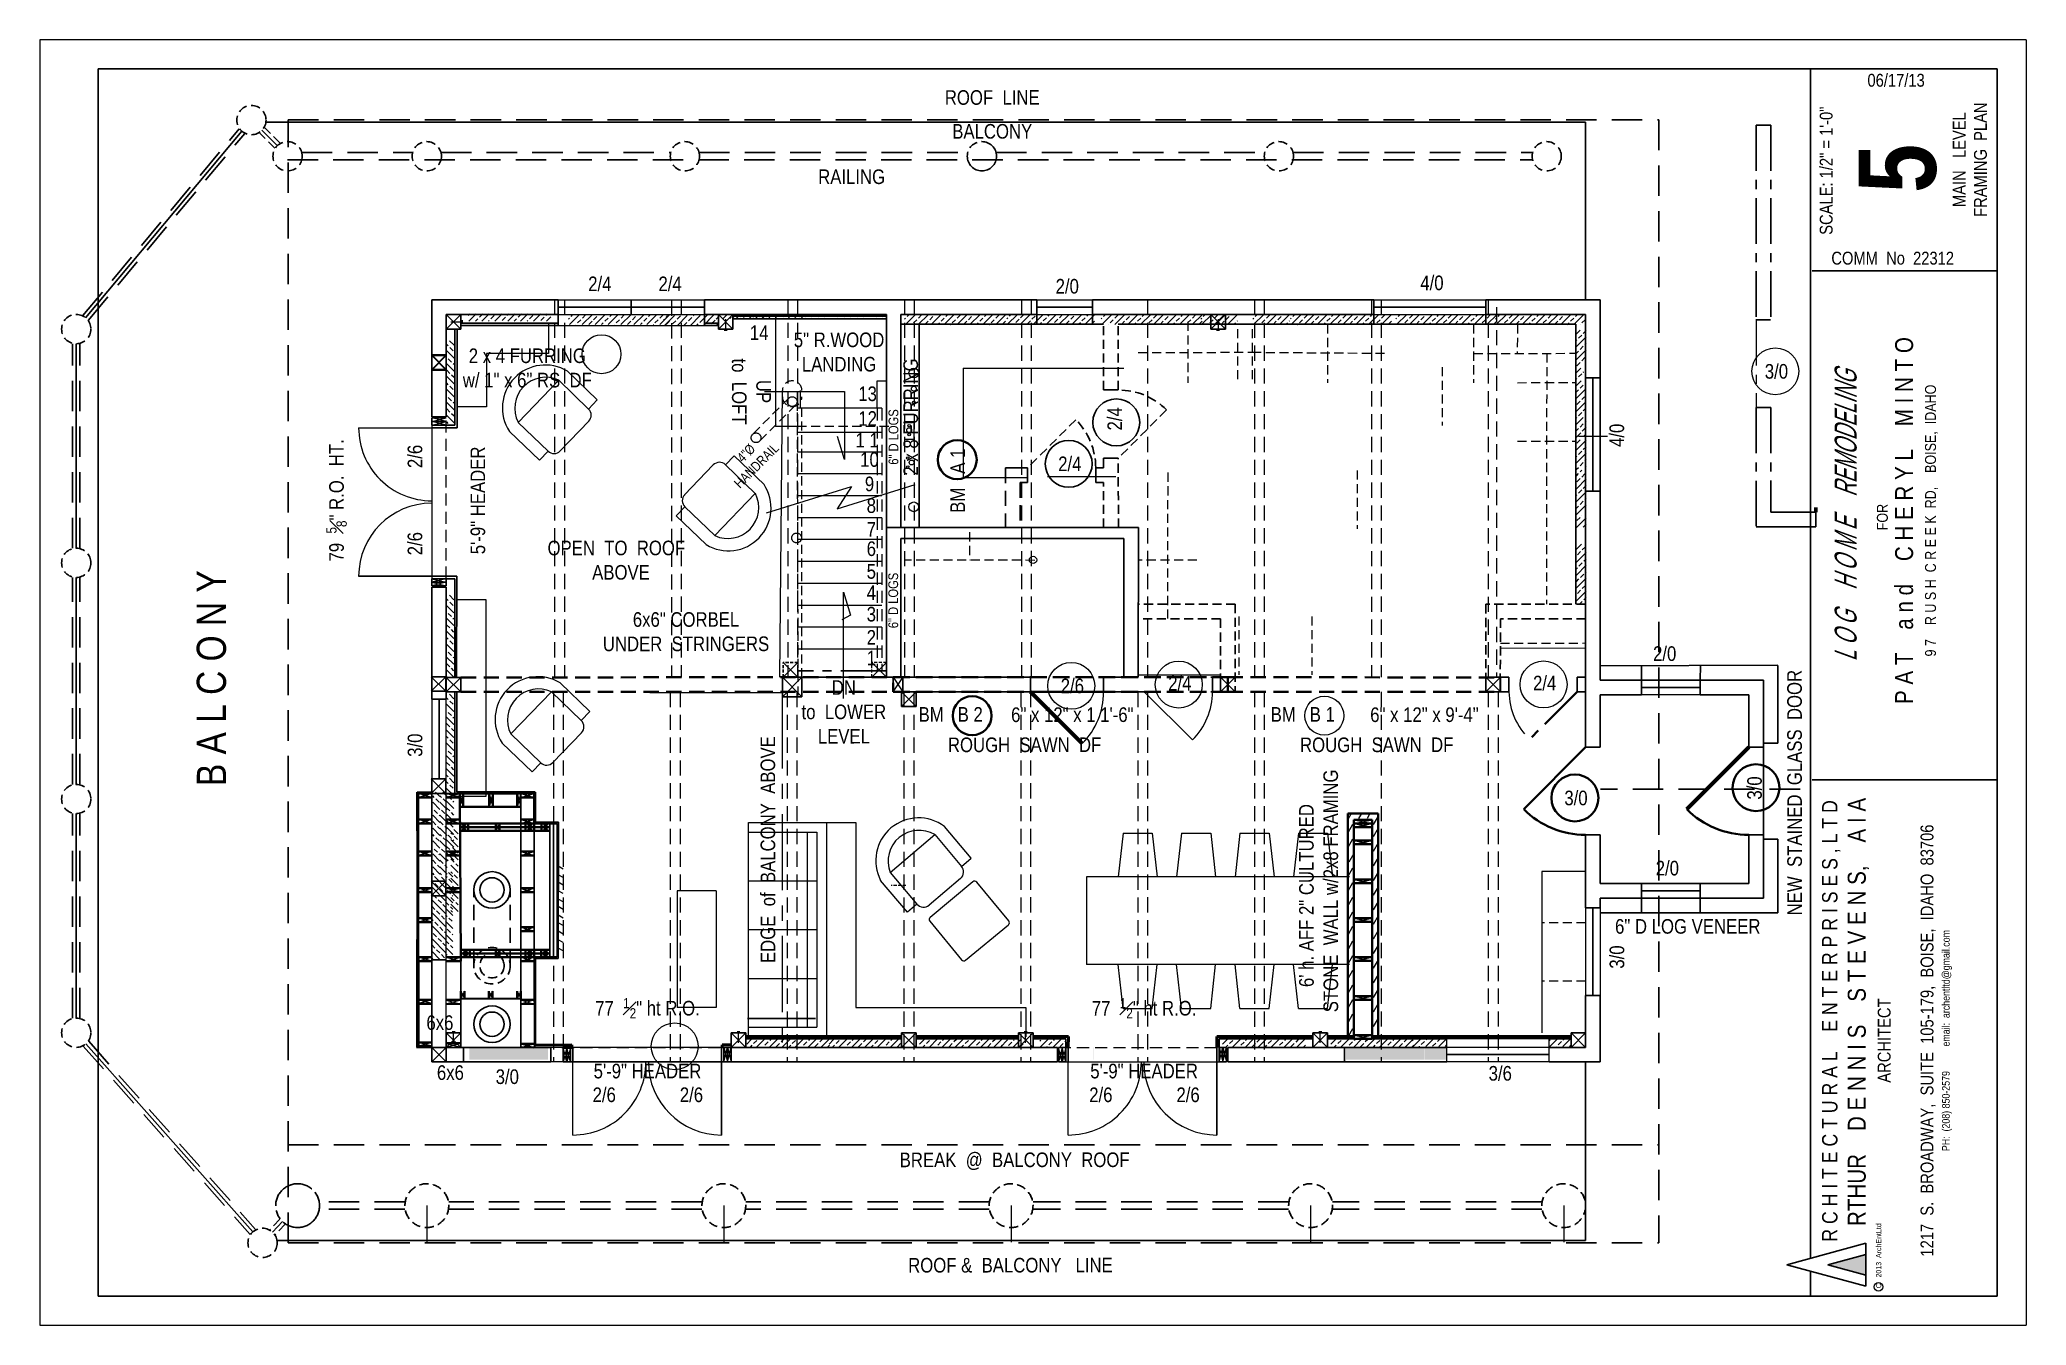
# Model space of a CAD drawing. Header units: inches. Extents: x 0 to 15350, y -6 to 2753.
# Drawn here: x 7123 to 7939, y 1246 to 1774 of the extents above; entities that cross this region are included whole.
import ezdxf

# ---------------------------------------------------------------- set-up
doc = ezdxf.new("R2010")
doc.units = ezdxf.units.IN
doc.header["$MEASUREMENT"] = 0
for name, pattern in [('CENTER', [2, 1.25, -0.25, 0.25, -0.25]), ('DASHDOT2', [0.5, 0.25, -0.125, 0, -0.125]), ('HIDDEN', [0.375, 0.25, -0.125])]:
    doc.linetypes.add(name, pattern=pattern)
for name, color, linetype, lineweight in [('BUILT-INS', 36, 'Continuous', 25), ('CABINETS', 36, 'HIDDEN', 25), ('DOORS', 7, 'Continuous', 60), ('EXISTING CEILING BEAMS', 255, 'HIDDEN', 20), ('FLOORING', 7, 'Continuous', 20), ('FURNITURE', 36, 'Continuous', 25), ('MASONRY', 14, 'Continuous', 30), ('NEW  ROUIGH SAWN  BEAMS', 3, 'HIDDEN', 40), ('NEW FRAMING', 6, 'Continuous', 30), ('NEW FRAMMING', 6, 'Continuous', 30), ('PLUMBING', 3, 'Continuous', 20), ('ROOF', 7, 'HIDDEN', 30), ('ROOF FRAMING', 7, 'Continuous', 20), ('STAIRS', 7, 'Continuous', 20), ('STAMPED  CONC  FL', 1, 'Continuous', 20), ('WALL FRAMING', 9, 'CENTER', 30), ('WALLS', 7, 'Continuous', 30), ('WINDOWS', 5, 'Continuous', 30)]:
    doc.layers.add(name, color=color, linetype=linetype, lineweight=lineweight)
for name, color, linetype in [('TEXT', 7, 'Continuous'), ('TEXT80', 9, 'Continuous'), ('TITLE BLOCK', 7, 'Continuous'), ('TITLE_BLOCK', 250, 'Continuous')]:
    doc.layers.add(name, color=color, linetype=linetype)
doc.styles.add('ARCH ENT', font='technical.ttf', dxfattribs={"height": 2})
doc.styles.add('ARCHENT', font='technical.ttf', dxfattribs={"height": 6})
doc.styles.add('EXIST', font='romans.shx', dxfattribs={"width": 0.75, "oblique": 20, "height": 12})

msp = doc.modelspace()

# ---------------------------------------------------------------- texts
at = {"layer": 'STAMPED  CONC  FL', "color": 9, "insert": (7791.15, 1433.47), "char_height": 6, "width": 360.0625, "attachment_point": 5, "rotation": 0.03277, "style": 'ARCHENT'}
msp.add_mtext('{\\C7;2/0}', dxfattribs=at)
at = {"layer": 'TEXT80', "color": 9, "width": 360.0625, "attachment_point": 5, "style": 'ARCHENT'}
for s, insert, char_height, rotation in [('{\\C7;ROOF  LINE}', (7513.84, 1750), 6, 0.03277), ('{\\C7;BALCONY}', (7513.84, 1736.1), 6, 0.03277), ('{\\C7;RAILING}', (7456.09, 1717.45), 6, 0.03277), ('{\\C7;2/4}', (7352.66, 1673.46), 6, 0.03277), ('{\\C7;2/4}', (7381.52, 1673.46), 6, 0.03277), ('{\\C7;2/0}', (7544.66, 1672.47), 6, 0.03277), ('{\\C7;4/0}', (7694.46, 1673.86), 6, 0.03277), ('{\\C7;5" R.WOOD\\PLANDING}', (7450.92, 1645.46), 6, 0.03277), ('{\\C7;UP\\Pto  LOFT}', (7414.89, 1629.27), 6, 270.03277), ('{\\C7;3/0}', (7835.95, 1637.52), 6, 0.03277), ('{\\C7; 13}', (7461.69, 1628.31), 6, 0.03277), ('{\\C7; 12}', (7461.69, 1618.2), 6, 0.03277), ('{\\C7;4/0}', (7770.42, 1611.28), 6, 90.03277), ('{\\C7; 4"%%C\\PHANDRAIL }', (7414.63, 1601.19), 4, 45.03277), ('{\\C7;1 1}', (7462.47, 1609.29), 6, 0.03277), ('{\\C7; 10}', (7462.47, 1601.31), 6, 0.03277), ('{\\C7; 9}', (7462.47, 1591.29), 6, 0.03277), ('{\\C7;8}', (7464.18, 1582.38), 6, 0.03277), ('{\\C7;7}', (7464.18, 1572.67), 6, 0.03277), ('{\\C7;OPEN  TO  ROOF\\P  ABOVE }', (7359.44, 1559.97), 6, 0.03277), ('{\\C7;6}', (7464.18, 1564.68), 6, 0.03277), ('{\\C7;B A L C O N Y}', (7193.18, 1511.54), 12, 90.03277), ('{\\C7;5}', (7464.18, 1555.34), 6, 0.03277), ('{\\C7;4}', (7464.18, 1546.68), 6, 0.03277), ('{\\C6;6x6" CORBEL\\C7;\\P\\C6;UNDER  STRINGERS\\C7; }', (7388.06, 1530.6), 6, 0.03277), ('{\\C7;3}', (7464.18, 1537.79), 6, 0.03277), ('{\\C7;2}', (7464.18, 1528.28), 6, 0.03277), ('{\\C7;1}', (7464.18, 1519.79), 6, 0.03277), ('{\\C7;2/0}', (7790.05, 1521.59), 6, 0.03277), ('{\\C7;DN\\Pto  LOWER \\PLEVEL}', (7452.89, 1497.71), 6, 0.03277), ('{\\C7;2/6}', (7546.75, 1508.33), 6, 0.03277), ('{\\C6;NEW  STAINED  GLASS  DOOR}', (7843.45, 1464.54), 6, 90.03277), ('{\\C7;3/0}', (7276.78, 1484.02), 6, 90.03277), ('{\\C6;3/0}', (7826.99, 1466.44), 6, 90.03277), ('{\\C6;6" D LOG VENEER}', (7799.53, 1409.56), 6, 0.03277), ('{\\C7;6x6}', (7286.97, 1370.01), 6, 0.03277), ('{\\C7;6x6}', (7291.28, 1349.5), 6, 0.03277), ('{\\C7;3/0}', (7314.65, 1347.82), 6, 0.03277)]:
    msp.add_mtext(s, dxfattribs=dict(at, insert=insert, char_height=char_height, rotation=rotation))
at = {"layer": 'TEXT80', "width": 360.0625, "attachment_point": 5, "style": 'ARCHENT'}
for s, insert, char_height, rotation in [('{\\C7;14}', (7418.11, 1653.43), 6, 0.03277), ('{\\C6;2 x 8 FURRING}', (7480.4, 1618.79), 6, 90.03277), ('{\\C6;6" D LOGS}', (7473.3, 1610.6), 4, 90.03277), ('{\\C6;2/4}', (7564.2, 1618.05), 6, 90.03277), ('{\\C6;2/4}', (7545.71, 1599.53), 6, 0.03277), ('{\\C6;2/4}', (7590.91, 1509.42), 6, 0.03277), ('{\\C6;2/4}', (7740.76, 1509.48), 6, 0.03277), ('{\\C7;EDGE  of  BALCONY  ABOVE}', (7421.73, 1441.13), 6, 90.03277), ('{\\C7;BREAK  @  BALCONY  ROOF}', (7523.05, 1313.12), 6, 0.03277), ('{\\C7; ROOF &  BALCONY   LINE}', (7520.36, 1270.4), 6, 0.03277)]:
    msp.add_mtext(s, dxfattribs=dict(at, insert=insert, char_height=char_height, rotation=rotation))
at = {"layer": 'TEXT80', "color": 6, "char_height": 6, "width": 360.0625, "attachment_point": 5, "style": 'ARCHENT'}
for s, insert, rotation in [('2 x 4 FURRING\\Pw/ 1" x 6" RS  DF', (7322.87, 1638.92), 0.03277), ('\\A1;{\\C3;\\P}79  {\\H0.7x;\\S5#8;}" R.O.  HT.', (7239.48, 1584.56), 90.03277), ('2/6', (7276.76, 1602.61), 90.03277), ('{\\C3;\\P}5\'-9" HEADER', (7297.59, 1584.56), 90.03277), ('2/6', (7276.76, 1566.78), 90.03277), ('\\A1;{\\C3;\\P}77  {\\H0.7x;\\S1#2;}" ht R.O.', (7372.23, 1380.99), 0.03277), ('\\A1;{\\C3;\\P}77  {\\H0.7x;\\S1#2;}" ht R.O.', (7576.22, 1380.98), 0.03277), ('{\\C3;\\P}5\'-9" HEADER', (7372.23, 1355.14), 0.03277), ('{\\C3;\\P}5\'-9" HEADER', (7372.23, 1355.14), 0.03277), ('{\\C3;\\P}5\'-9" HEADER', (7576.22, 1355.14), 0.03277), ('{\\C3;\\P}5\'-9" HEADER', (7576.22, 1355.14), 0.03277), ('2/6', (7354.47, 1340.39), 0.03277), ('2/6', (7390.29, 1340.39), 0.03277), ('2/6', (7558.46, 1340.38), 0.03277), ('2/6', (7594.29, 1340.38), 0.03277)]:
    msp.add_mtext(s, dxfattribs=dict(at, insert=insert, rotation=rotation))
at = {"layer": 'TEXT80', "color": 6, "lineweight": 40, "insert": (7499.64, 1592.65), "char_height": 6, "width": 360.0625, "attachment_point": 5, "rotation": 90.03277, "style": 'ARCHENT'}
msp.add_mtext('BM   A 1', dxfattribs=at)
at = {"layer": 'TEXT80', "color": 0, "insert": (7473.2, 1543.45), "char_height": 4, "width": 360.0625, "attachment_point": 5, "rotation": 90.03277, "style": 'ARCHENT'}
msp.add_mtext('{\\C7;6" D LOGS}', dxfattribs=at)
at = {"layer": 'TEXT80', "color": 3, "lineweight": 40, "insert": (7496.77, 1496.66), "char_height": 6, "width": 360.0625, "attachment_point": 5, "rotation": 0.03277, "style": 'ARCHENT'}
msp.add_mtext('BM   B 2', dxfattribs=at)
at = {"layer": 'TEXT80', "color": 3, "char_height": 6, "width": 360.0625, "attachment_point": 5, "rotation": 0.03277, "style": 'ARCHENT'}
for s, insert in [('6" x 12" x 1 1\'-6"', (7546.74, 1496.5)), ('BM   B 1', (7641.4, 1496.66)), ('6" x 12" x 9\'-4"', (7691.37, 1496.5)), ('ROUGH  SAWN  DF', (7527.13, 1484.14)), ('ROUGH  SAWN  DF', (7671.76, 1484.14))]:
    msp.add_mtext(s, dxfattribs=dict(at, insert=insert))
at = {"layer": 'TEXT80', "color": 7, "linetype": 'Continuous', "lineweight": 40, "insert": (7753.62, 1462.29), "char_height": 6, "width": 360.0625, "attachment_point": 5, "rotation": 0.03277, "style": 'ARCHENT'}
msp.add_mtext('{\\C7;3/0}', dxfattribs=at)
at = {"layer": 'TEXT80', "color": 9, "linetype": 'Continuous', "insert": (7722.52, 1349.2), "char_height": 6, "width": 360.0625, "attachment_point": 5, "rotation": 0.03277, "style": 'ARCHENT'}
msp.add_mtext('{\\C7;3/6}', dxfattribs=at)
at = {"layer": 'TITLE BLOCK', "color": 7, "linetype": 'Continuous', "lineweight": 30, "ltscale": 0.5, "char_height": 5.2755, "attachment_point": 5, "style": 'ARCH ENT'}
for s, insert in [('\\A1;06/17/13', (7885.11, 1757.08)), ('COMM  No  22312', (7883.7, 1684.02))]:
    msp.add_mtext(s, dxfattribs=dict(at, insert=insert))
at = {"layer": 'TITLE BLOCK', "color": 7, "linetype": 'Continuous', "lineweight": 30, "ltscale": 0.5, "rotation": 90, "style": 'ARCH ENT'}
for s, insert, char_height, attachment_point in [('FRAMING  PLAN', (7919.79, 1724.51), 5.2755, 5), ('SCALE: 1/2" = 1\'-0"  ', (7856.42, 1719.98), 5.2755, 5), ('MAIN   LEVEL', (7911.03, 1724.51), 5.2755, 5), ('{\\fTechnical|b1|i0|c0|p34;5}', (7869.8, 1720.92), 31.6532, 2), ('\\P{\\H0.3769x;  FOR\\P\\H1.644x;P A T    a n d    C H E R Y L    M I N T O\\P\\H0.6083x;9 7    R U S H  C R E E K  RD,    BOISE,  IDAHO}', (7879.85, 1576.28), 11.9011, 5), ('        R C H I T E C T U R A L    E N T E R P R I S E S , L T D\\P{\\H1.167x;          RTHUR    D E N N I S    S T E V E N S,    A I A\\P\\H0.7145x;ARCHITECT\\P\\P1217  S.  BROADWAY,  SUITE  105-179,  BOISE,  IDAHO  83706\\P\\H0.5999x;PH:  (208) 850-2579          email:  archentltd@gmail.com}', (7854.7, 1362.69), 6.3306, 2)]:
    msp.add_mtext(s, dxfattribs=dict(at, insert=insert, char_height=char_height, attachment_point=attachment_point))
at = {"layer": 'TITLE BLOCK', "color": 7, "linetype": 'Continuous', "lineweight": 9, "ltscale": 50, "insert": (7859.88, 1578.23), "char_height": 9, "width": 201.5, "attachment_point": 2, "rotation": 90, "style": 'EXIST'}
msp.add_mtext('{\\fTechnical|b0|i0|c0|p34;L O G    H O M E    REMODELING}', dxfattribs=at)
at = {"layer": 'TITLE BLOCK', "color": 7, "linetype": 'HIDDEN', "insert": (7876.89, 1260.92), "char_height": 2.0983, "width": 29.5, "attachment_point": 1, "rotation": 90, "style": 'ARCHENT'}
msp.add_mtext('C   2013  ArchEntLtd', dxfattribs=at)
at = {"layer": 'WALLS', "color": 9, "char_height": 6, "width": 360.0625, "attachment_point": 5, "rotation": 90.03277, "style": 'ARCHENT'}
for s, insert in [('{\\C6;6\' h. AFF 2" CULTURED\\C7;\\P  \\C6;STONE  WALL w/2x8 FRAMING }', (7647.93, 1422.26)), ('{\\C7;3/0}', (7770.48, 1397.01))]:
    msp.add_mtext(s, dxfattribs=dict(at, insert=insert))

# ---------------------------------------------------------------- blocks, each defined once
blk = doc.blocks.new('A$C4B672F97')
at = {"layer": 'STAIRS', "color": 7, "linetype": 'HIDDEN', "lineweight": 9, "ltscale": 15}
for p, q in [((-3.14, 2.52), (-17.99, -12.33)), ((-0.31, -0.31), (-15.16, -15.16))]:
    blk.add_line(p, q, dxfattribs=at)
at = {"layer": 'STAIRS', "linetype": 'DASHDOT2', "lineweight": 9, "ltscale": 150}
for centre in [(-1.72, 1.1), (-16.57, -13.75)]:
    blk.add_circle(centre, 2, dxfattribs=at)
at = {"layer": 'STAIRS', "color": 7, "linetype": 'HIDDEN', "lineweight": 9, "ltscale": 15}
for centre, start, end in [((-1.72, 5.62), 0, 180), ((-1.72, 3.1), 180, 0)]:
    blk.add_arc(centre, 4, start, end, dxfattribs=at)

# ---------------------------------------------------------------- hatches: boundary and pattern name
at = {"layer": 'NEW FRAMING', "linetype": 'Continuous', "lineweight": 9, "ltscale": 25}
h = msp.add_hatch(dxfattribs=at)
h.set_pattern_fill('ANSI33', color=256, scale=15, style=0)
h.set_pattern_definition([(45, (2360.5694, 394.9716), (-2.6516504, 2.6516504), []), (45, (2363.221, 394.9716), (-2.6516504, 2.6516504), [1.875, -0.9375])])
h.paths.add_polyline_path([(7298.59, 1661.13), (7298.59, 1658.13), (7332.59, 1658.13), (7332.59, 1661.13)])
h = msp.add_hatch(dxfattribs=at)
h.set_pattern_fill('ANSI33', color=256, scale=15, style=0)
h.set_pattern_definition([(45, (2404.787, 396.599), (-2.6516504, 2.6516504), []), (45, (2407.4385, 396.599), (-2.6516504, 2.6516504), [1.875, -0.9375])])
h.paths.add_polyline_path([(7381.8, 1659.76), (7339.8, 1659.76), (7339.8, 1656.76), (7381.8, 1656.76)])
h.paths.add_polyline_path([(7381.8, 1660.91), (7339.8, 1660.91), (7339.8, 1659.76), (7381.8, 1659.76)])
h = msp.add_hatch(dxfattribs=at)
h.set_pattern_fill('ANSI33', color=256, scale=15, style=0)
h.set_pattern_definition([(45, (2443.792, 396.166), (-2.6516504, 2.6516504), []), (45, (2446.4437, 396.166), (-2.6516504, 2.6516504), [1.875, -0.9375])])
h.paths.add_polyline_path([(7420.81, 1660.48), (7378.81, 1660.48), (7378.81, 1659.32), (7420.81, 1659.32)])
h.paths.add_polyline_path([(7401.34, 1656.32), (7401.34, 1659.32), (7378.81, 1659.32), (7378.81, 1656.32)])
h = msp.add_hatch(dxfattribs=at)
h.set_pattern_fill('ANSI33', color=256, scale=15, style=0)
h.set_pattern_definition([(45, (2459.9864, 396.4), (-2.6516504, 2.6516504), []), (45, (2462.638, 396.4), (-2.6516504, 2.6516504), [1.875, -0.9375])])
h.paths.add_polyline_path([(7437, 1660.71), (7395, 1660.71), (7395, 1659.56), (7437, 1659.56)])
h.paths.add_polyline_path([(7401.34, 1656.56), (7401.34, 1659.56), (7395, 1659.56), (7395, 1656.56)])
h = msp.add_hatch(dxfattribs=at)
h.set_pattern_fill('ANSI33', color=256, scale=15, style=0)
h.set_pattern_definition([(45, (2445.6567, 397.017), (-2.6516504, 2.6516504), []), (45, (2448.3084, 397.017), (-2.6516504, 2.6516504), [1.875, -0.9375])])
h.paths.add_polyline_path([(7407.34, 1660.91), (7407.34, 1660.17), (7422.67, 1660.17), (7422.67, 1660.91)])
h.paths.add_polyline_path([(7407.34, 1659.91), (7422.67, 1659.91), (7422.67, 1660.17), (7407.34, 1660.17)])
h = msp.add_hatch(dxfattribs=at)
h.set_pattern_fill('ANSI33', color=256, scale=15, style=0)
h.set_pattern_definition([(45, (2496.0007, 396.7866), (-2.6516504, 2.6516504), []), (45, (2498.6523, 396.7866), (-2.6516504, 2.6516504), [1.875, -0.9375])])
h.paths.add_polyline_path([(7470.34, 1659.94), (7470.34, 1660.91), (7431.02, 1660.91), (7431.02, 1659.94)])
h = msp.add_hatch(dxfattribs=at)
h.set_pattern_fill('ANSI33', color=256, scale=15, style=0)
h.set_pattern_definition([(45, (2542.824, 396.599), (-2.6516504, 2.6516504), []), (45, (2545.4756, 396.599), (-2.6516504, 2.6516504), [1.875, -0.9375])])
h.paths.add_polyline_path([(7519.84, 1659.76), (7477.84, 1659.76), (7477.84, 1656.76), (7519.84, 1656.76)])
h.paths.add_polyline_path([(7519.84, 1660.91), (7477.84, 1660.91), (7477.84, 1659.76), (7519.84, 1659.76)])
h = msp.add_hatch(dxfattribs=at)
h.set_pattern_fill('ANSI33', color=256, scale=15, style=0)
h.set_pattern_definition([(45, (2584.8256, 396.7523), (-2.6516504, 2.6516504), []), (45, (2587.4772, 396.7523), (-2.6516504, 2.6516504), [1.875, -0.9375])])
h.paths.add_polyline_path([(7555.84, 1656.91), (7555.84, 1659.91), (7519.84, 1659.91), (7519.84, 1656.91)])
h.paths.add_polyline_path([(7555.84, 1660.91), (7519.84, 1660.91), (7519.84, 1659.91), (7555.84, 1659.91)])
h = msp.add_hatch(dxfattribs=at)
h.set_pattern_fill('ANSI33', color=256, scale=15, style=0)
h.set_pattern_definition([(45, (2623.5272, 396.599), (-2.6516504, 2.6516504), []), (45, (2626.179, 396.599), (-2.6516504, 2.6516504), [1.875, -0.9375])])
h.paths.add_polyline_path([(7600.54, 1659.76), (7558.54, 1659.76), (7558.54, 1656.76), (7600.54, 1656.76)])
h.paths.add_polyline_path([(7600.54, 1660.91), (7558.54, 1660.91), (7558.54, 1659.76), (7600.54, 1659.76)])
h = msp.add_hatch(dxfattribs=at)
h.set_pattern_fill('ANSI33', color=256, scale=15, style=0)
h.set_pattern_definition([(45, (2664.496, 396.599), (-2.6516504, 2.6516504), []), (45, (2667.1475, 396.599), (-2.6516504, 2.6516504), [1.875, -0.9375])])
h.paths.add_polyline_path([(7614.59, 1659.76), (7614.59, 1660.91), (7599.51, 1660.91), (7599.51, 1659.76)])
h.paths.add_polyline_path([(7614.59, 1656.76), (7614.59, 1659.76), (7599.51, 1659.76), (7599.51, 1656.76)])
h = msp.add_hatch(dxfattribs=at)
h.set_pattern_fill('ANSI33', color=256, scale=15, style=0)
h.set_pattern_definition([(45, (2685.843, 396.599), (-2.6516504, 2.6516504), []), (45, (2688.4945, 396.599), (-2.6516504, 2.6516504), [1.875, -0.9375])])
h.paths.add_polyline_path([(7635.94, 1659.76), (7635.94, 1660.91), (7620.86, 1660.91), (7620.86, 1659.76)])
h.paths.add_polyline_path([(7635.94, 1656.76), (7635.94, 1659.76), (7620.86, 1659.76), (7620.86, 1656.76)])
h = msp.add_hatch(dxfattribs=at)
h.set_pattern_fill('ANSI33', color=256, scale=15, style=0)
h.set_pattern_definition([(45, (2701.2858, 396.599), (-2.6516504, 2.6516504), []), (45, (2703.9374, 396.599), (-2.6516504, 2.6516504), [1.875, -0.9375])])
h.paths.add_polyline_path([(7678.3, 1659.76), (7636.3, 1659.76), (7636.3, 1656.76), (7678.3, 1656.76)])
h.paths.add_polyline_path([(7678.3, 1660.91), (7636.3, 1660.91), (7636.3, 1659.76), (7678.3, 1659.76)])
h = msp.add_hatch(dxfattribs=at)
h.set_pattern_fill('ANSI33', color=256, scale=15, style=0)
h.set_pattern_definition([(45, (2744.5754, 396.599), (-2.6516504, 2.6516504), []), (45, (2747.227, 396.599), (-2.6516504, 2.6516504), [1.875, -0.9375])])
h.paths.add_polyline_path([(7721.59, 1659.76), (7679.59, 1659.76), (7679.59, 1656.76), (7721.59, 1656.76)])
h.paths.add_polyline_path([(7721.59, 1660.91), (7679.59, 1660.91), (7679.59, 1659.76), (7721.59, 1659.76)])
h = msp.add_hatch(dxfattribs=at)
h.set_pattern_fill('ANSI33', color=256, scale=15, style=0)
h.set_pattern_definition([(45, (2785.544, 396.599), (-2.6516504, 2.6516504), []), (45, (2788.1957, 396.599), (-2.6516504, 2.6516504), [1.875, -0.9375])])
h.paths.add_polyline_path([(7757.59, 1656.76), (7757.59, 1659.76), (7720.56, 1659.76), (7720.56, 1656.76)])
h.paths.add_polyline_path([(7757.59, 1659.76), (7757.59, 1660.91), (7720.56, 1660.91), (7720.56, 1659.76)])
h = msp.add_hatch(dxfattribs=at)
h.set_pattern_fill('ANSI33', color=256, scale=15, angle=90, style=0)
h.set_pattern_definition([(135, (8555.9147, -3321.868), (-2.6516504, -2.6516504), []), (135, (8555.9147, -3319.216), (-2.6516504, -2.6516504), [1.875, -0.9375])])
h.paths.add_polyline_path([(7289.76, 1616.15), (7292.76, 1616.15), (7292.76, 1650.15), (7289.76, 1650.15)])
h = msp.add_hatch(dxfattribs=at)
h.set_pattern_fill('ANSI33', color=256, scale=15, style=0)
h.set_pattern_definition([(45, (2999.56, 91.3216), (-2.6516504, 2.6516504), []), (45, (3002.212, 91.3216), (-2.6516504, 2.6516504), [1.875, -0.9375])])
h.paths.add_polyline_path([(7757.58, 1636.48), (7757.58, 1637.26, -0.407485), (7755.62, 1639.26), (7753.83, 1639.26), (7753.83, 1618.56), (7755.77, 1618.56, -0.299331), (7757.58, 1619.81), (7757.58, 1621.83, -0.387451), (7757.12, 1622.33, -0.387451), (7757.58, 1622.83), (7757.58, 1626.99, -0.400785), (7756.62, 1627.99, -0.400785), (7757.58, 1628.99), (7757.58, 1632.48, -0.407485), (7755.62, 1634.48, -0.407485)])
h.paths.add_polyline_path([(7755.62, 1617.81, -0.096396), (7755.77, 1618.56), (7753.83, 1618.56), (7753.83, 1617.06), (7755.77, 1617.06, -0.096396)])
h.paths.add_polyline_path([(7757.58, 1615.81, -0.299331), (7755.77, 1617.06), (7753.83, 1617.06), (7753.83, 1614.48), (7757.58, 1614.48)])
h.paths.add_polyline_path([(7757.58, 1618.56), (7755.77, 1618.56, 0.096396), (7755.62, 1617.81, 0.096396), (7755.77, 1617.06), (7757.58, 1617.06)])
h.paths.add_polyline_path([(7757.58, 1607.28), (7753.83, 1607.28), (7753.83, 1587.27), (7757.58, 1588.43), (7757.58, 1597.21, -0.776153), (7755.7, 1597.7, -0.776153), (7757.58, 1598.18)])
h.paths.add_polyline_path([(7755.63, 1599.53, -1), (7754.63, 1599.53, -1)], flags=16)
h.paths.add_polyline_path([(7755.63, 1595.8, -1), (7754.63, 1595.8, -1)], flags=16)
h.paths.add_polyline_path([(7757.58, 1588.43), (7753.83, 1587.27), (7753.83, 1573.48), (7757.58, 1573.48), (7757.58, 1577.48, -0.411157), (7755.6, 1579.48, -0.411157), (7757.58, 1581.48)])
h.paths.add_polyline_path([(7757.57, 1614.48), (7753.83, 1614.48), (7753.83, 1607.28), (7757.57, 1607.28)])
h.paths.add_polyline_path([(7754.7, 1610.98, -1), (7756.7, 1610.98, -1)], flags=16)
h.paths.add_polyline_path([(7756.2, 1609.09, -1), (7755.2, 1609.09, -1)], flags=16)
h.paths.add_polyline_path([(7755.2, 1612.82, -1), (7756.2, 1612.82, -1)], flags=16)
edge = h.paths.add_edge_path()
edge.add_line((7757.83, 1641.25), (7757.83, 1654.48))
edge.add_line((7757.83, 1654.48), (7753.83, 1654.48))
edge.add_line((7753.83, 1654.48), (7753.83, 1639.26))
edge.add_line((7753.83, 1639.26), (7755.62, 1639.26))
edge.add_arc((7757.62, 1639.26), 2, 84.10059, 180, ccw=False)
edge = h.paths.add_edge_path()
edge.add_line((7757.82, 1581.47), (7757.83, 1585.98))
edge.add_line((7757.83, 1585.98), (7757.83, 1615.82))
edge.add_arc((7757.62, 1617.81), 2, 268.68067, 275.89941, ccw=False)
edge.add_line((7757.58, 1615.81), (7757.58, 1598.18))
edge.add_arc((7756.7, 1597.7), 1, -28.73222, 28.73222, ccw=False)
edge.add_line((7757.58, 1597.21), (7757.58, 1581.48))
edge.add_arc((7757.6, 1579.48), 2, 83.52176, 90.59859, ccw=False)
h.paths.add_polyline_path([(7757.83, 1617.06), (7757.83, 1618.56), (7757.58, 1618.56), (7757.58, 1617.06)])
edge = h.paths.add_edge_path()
edge.add_line((7757.81, 1573.48), (7757.82, 1577.49))
edge.add_arc((7757.6, 1579.48), 2, 269.40141, 276.34957, ccw=False)
edge.add_line((7757.58, 1577.48), (7757.58, 1573.48))
edge.add_line((7757.58, 1573.48), (7757.81, 1573.48))
h = msp.add_hatch(dxfattribs=at)
h.set_pattern_fill('ANSI33', color=256, scale=15, style=0)
h.set_pattern_definition([(45, (2759.7957, 118.4), (-2.6516504, 2.6516504), []), (45, (2762.4473, 118.4), (-2.6516504, 2.6516504), [1.875, -0.9375])])
h.paths.add_polyline_path([(7753.81, 1541.9), (7757.81, 1541.9), (7757.81, 1566.56), (7753.81, 1566.56)])
h = msp.add_hatch(dxfattribs=at)
h.set_pattern_fill('ANSI33', color=256, scale=15, angle=90, style=0)
h.set_pattern_definition([(135, (8555.8597, -3426.424), (-2.6516504, -2.6516504), []), (135, (8555.8597, -3423.7724), (-2.6516504, -2.6516504), [1.875, -0.9375])])
h.paths.add_polyline_path([(7289.7, 1511.88), (7292.7, 1511.88), (7292.7, 1545.59), (7289.7, 1545.59)])
h = msp.add_hatch(dxfattribs=at)
h.set_pattern_fill('ANSI33', color=256, scale=15, angle=90, style=0)
h.set_pattern_definition([(135, (8555.89, -3467.057), (-2.6516504, -2.6516504), []), (135, (8555.89, -3464.4054), (-2.6516504, -2.6516504), [1.875, -0.9375])])
h.paths.add_polyline_path([(7289.73, 1470.96), (7292.73, 1470.96), (7292.73, 1504.96), (7289.73, 1504.96)])
h = msp.add_hatch(dxfattribs=at)
h.set_pattern_fill('ANSI33', color=256, scale=15, angle=90, style=0)
h.set_pattern_definition([(135, (8555.8656, -3501.5705), (-2.6516504, -2.6516504), []), (135, (8555.8656, -3498.919), (-2.6516504, -2.6516504), [1.875, -0.9375])])
h.paths.add_polyline_path([(7289.71, 1436.45), (7292.71, 1436.45), (7292.71, 1470.45), (7289.71, 1470.45)])
h = msp.add_hatch(dxfattribs=at)
h.set_pattern_fill('ANSI33', color=256, scale=15, angle=90, style=0)
h.set_pattern_definition([(135, (8550.1603, -3507.2784), (-2.6516504, -2.6516504), []), (135, (8550.1603, -3504.6267), (-2.6516504, -2.6516504), [1.875, -0.9375])])
h.paths.add_polyline_path([(7284, 1430.74), (7287, 1430.74), (7287, 1464.74), (7284, 1464.74)])
h = msp.add_hatch(dxfattribs=at)
h.set_pattern_fill('ANSI33', color=256, scale=15, angle=90, style=0)
h.set_pattern_definition([(135, (8553.1603, -3507.2784), (-2.6516504, -2.6516504), []), (135, (8553.1603, -3504.6267), (-2.6516504, -2.6516504), [1.875, -0.9375])])
h.paths.add_polyline_path([(7287, 1430.74), (7290, 1430.74), (7290, 1464.74), (7287, 1464.74)])
h = msp.add_hatch(dxfattribs=at)
h.set_pattern_fill('ANSI33', color=256, scale=15, angle=90, style=0)
h.set_pattern_definition([(135, (8557.6513, -3522.5793), (-2.6516504, -2.6516504), []), (135, (8557.6513, -3519.9276), (-2.6516504, -2.6516504), [1.875, -0.9375])])
h.paths.add_polyline_path([(7291.49, 1415.44), (7294.49, 1415.44), (7294.49, 1449.44), (7291.49, 1449.44)])
h = msp.add_hatch(dxfattribs=at)
h.set_pattern_fill('ANSI33', color=256, scale=15, angle=90, style=0)
h.set_pattern_definition([(135, (8549.7513, -3541.9985), (-2.6516504, -2.6516504), []), (135, (8549.7513, -3539.347), (-2.6516504, -2.6516504), [1.875, -0.9375])])
h.paths.add_polyline_path([(7286.59, 1396.02), (7289.59, 1396.02), (7289.59, 1430.02), (7286.59, 1430.02)])
h.paths.add_polyline_path([(7283.59, 1396.02), (7286.59, 1396.02), (7286.59, 1430.02), (7283.59, 1430.02)])
h = msp.add_hatch(dxfattribs=at)
h.set_pattern_fill('ANSI33', color=256, scale=15, angle=90, style=0)
h.set_pattern_definition([(135, (8555.451, -3540.247), (-2.6516504, -2.6516504), []), (135, (8555.451, -3537.5954), (-2.6516504, -2.6516504), [1.875, -0.9375])])
h.paths.add_polyline_path([(7289.29, 1397.77), (7292.29, 1397.77), (7292.29, 1431.77), (7289.29, 1431.77)])
h = msp.add_hatch(dxfattribs=at)
h.set_pattern_fill('ANSI33', color=256, scale=15, angle=180, style=0)
h.set_pattern_definition([(225, (12384.9994, 2626.283), (2.6516504, -2.6516504), []), (225, (12382.3477, 2626.283), (2.6516504, -2.6516504), [1.875, -0.9375])])
h.paths.add_polyline_path([(7446.98, 1360.13), (7446.98, 1363.13), (7412.98, 1363.13), (7412.98, 1360.13)])
h = msp.add_hatch(dxfattribs=at)
h.set_pattern_fill('ANSI33', color=256, scale=15, angle=180, style=0)
h.set_pattern_definition([(225, (12418.8613, 2626.283), (2.6516504, -2.6516504), []), (225, (12416.2096, 2626.283), (2.6516504, -2.6516504), [1.875, -0.9375])])
h.paths.add_polyline_path([(7476.59, 1360.13), (7476.59, 1363.13), (7446.84, 1363.13), (7446.84, 1360.13)])
h = msp.add_hatch(dxfattribs=at)
h.set_pattern_fill('ANSI33', color=256, scale=15, angle=180, style=0)
h.set_pattern_definition([(225, (12455.9978, 2626.283), (2.6516504, -2.6516504), []), (225, (12453.346, 2626.283), (2.6516504, -2.6516504), [1.875, -0.9375])])
h.paths.add_polyline_path([(7517.98, 1360.13), (7517.98, 1363.13), (7483.98, 1363.13), (7483.98, 1360.13)])
h = msp.add_hatch(dxfattribs=at)
h.set_pattern_fill('ANSI33', color=256, scale=15, style=0)
h.set_pattern_definition([(45, (2581.833, 99.8157), (-2.6516504, 2.6516504), []), (45, (2584.4848, 99.8157), (-2.6516504, 2.6516504), [1.875, -0.9375])])
h.paths.add_polyline_path([(7527.59, 1359.97), (7527.59, 1362.97), (7516.85, 1362.97), (7516.85, 1359.97)])
h = msp.add_hatch(dxfattribs=at)
h.set_pattern_fill('ANSI33', color=256, scale=15, style=0)
h.set_pattern_definition([(45, (2598.352, 100.03), (-2.6516504, 2.6516504), []), (45, (2601.0036, 100.03), (-2.6516504, 2.6516504), [1.875, -0.9375])])
h.paths.add_polyline_path([(7544.11, 1360.19), (7544.11, 1363.19), (7533.37, 1363.19), (7533.37, 1360.19)])
h = msp.add_hatch(dxfattribs=at)
h.set_pattern_fill('ANSI33', color=256, scale=15, angle=180, style=0)
h.set_pattern_definition([(225, (12580.498, 2626.2776), (2.6516504, -2.6516504), []), (225, (12577.8464, 2626.2776), (2.6516504, -2.6516504), [1.875, -0.9375])])
h.paths.add_polyline_path([(7642.48, 1360.12), (7642.48, 1363.12), (7608.48, 1363.12), (7608.48, 1360.12)])
h = msp.add_hatch(dxfattribs=at)
h.set_pattern_fill('ANSI33', color=256, scale=15, angle=180, style=0)
h.set_pattern_definition([(225, (12624.9994, 2626.283), (2.6516504, -2.6516504), []), (225, (12622.3477, 2626.283), (2.6516504, -2.6516504), [1.875, -0.9375])])
h.paths.add_polyline_path([(7686.98, 1360.13), (7686.98, 1363.13), (7652.98, 1363.13), (7652.98, 1360.13)])
h = msp.add_hatch(dxfattribs=at)
h.set_pattern_fill('ANSI33', color=256, scale=15, style=0)
h.set_pattern_definition([(45, (2751.359, 100.157), (-2.6516504, 2.6516504), []), (45, (2754.0105, 100.157), (-2.6516504, 2.6516504), [1.875, -0.9375])])
h.paths.add_polyline_path([(7700.59, 1360.31), (7700.59, 1363.31), (7686.38, 1363.31), (7686.38, 1360.31)])
h = msp.add_hatch(dxfattribs=at)
h.set_pattern_fill('ANSI33', color=256, scale=15, style=0)
h.set_pattern_definition([(45, (2807.5928, 100.088), (-2.6516504, 2.6516504), []), (45, (2810.2444, 100.088), (-2.6516504, 2.6516504), [1.875, -0.9375])])
h.paths.add_polyline_path([(7751.59, 1360.24), (7751.59, 1363.24), (7742.61, 1363.24), (7742.61, 1360.24)])
at = {"layer": 'TITLE_BLOCK', "linetype": 'Continuous', "ltscale": 0.5}
msp.add_hatch(color=1, dxfattribs=at).paths.add_polyline_path([(7872.67, 1274.88), (7857.1, 1270.65), (7872.67, 1266.42)])
at = {"layer": 'WALLS', "linetype": 'Continuous', "lineweight": 20, "ltscale": 20}
h = msp.add_hatch(dxfattribs=at)
h.set_pattern_fill('ZIGZAG', color=6, scale=10, style=0)
h.set_pattern_definition([(360, (7025.4292, 589.9291), (1.25, 1.25), [1.25, -1.25]), (90, (7026.6792, 589.9291), (-1.25, 1.25), [1.25, -1.25])])
h.paths.add_polyline_path([(7299.09, 1359.83), (7299.09, 1354.83), (7319.12, 1354.82), (7319.12, 1359.83)])
h.paths.add_polyline_path([(7183.06, 1359.84), (7183.06, 1354.84), (7183.11, 1354.84), (7183.11, 1359.84)])
h = msp.add_hatch(dxfattribs=at)
h.set_pattern_fill('ZIGZAG', color=6, scale=10, style=0)
h.set_pattern_definition([(360, (7037.6514, 589.9556), (1.25, 1.25), [1.25, -1.25]), (90, (7038.9014, 589.9556), (-1.25, 1.25), [1.25, -1.25])])
h.paths.add_polyline_path([(7195.29, 1359.86), (7195.29, 1354.86), (7195.33, 1354.86), (7195.33, 1359.86)])
h.paths.add_polyline_path([(7315.44, 1359.86), (7315.44, 1354.85), (7331.34, 1354.85), (7331.34, 1359.86)])
h = msp.add_hatch(dxfattribs=at)
h.set_pattern_fill('ZIGZAG', color=6, scale=10, style=0)
h.set_pattern_definition([(360, (7385.4292, 589.9291), (1.25, 1.25), [1.25, -1.25]), (90, (7386.6792, 589.9291), (-1.25, 1.25), [1.25, -1.25])])
h.paths.add_polyline_path([(7659.09, 1359.83), (7659.09, 1354.83), (7679.12, 1354.82), (7679.12, 1359.83)])
h.paths.add_polyline_path([(7543.06, 1359.84), (7543.06, 1354.84), (7543.11, 1354.84), (7543.11, 1359.84)])
h = msp.add_hatch(dxfattribs=at)
h.set_pattern_fill('ZIGZAG', color=6, scale=10, style=0)
h.set_pattern_definition([(360, (7397.6514, 589.9556), (1.25, 1.25), [1.25, -1.25]), (90, (7398.9014, 589.9556), (-1.25, 1.25), [1.25, -1.25])])
h.paths.add_polyline_path([(7555.29, 1359.86), (7555.29, 1354.86), (7555.33, 1354.86), (7555.33, 1359.86)])
h.paths.add_polyline_path([(7675.44, 1359.86), (7675.44, 1354.85), (7691.34, 1354.85), (7691.34, 1359.86)])
h = msp.add_hatch(dxfattribs=at)
h.set_pattern_fill('ZIGZAG', color=6, scale=10, style=0)
h.set_pattern_definition([(360, (7417.8338, 589.9556), (1.25, 1.25), [1.25, -1.25]), (90, (7419.0838, 589.9556), (-1.25, 1.25), [1.25, -1.25])])
h.paths.add_polyline_path([(7575.47, 1359.86), (7575.47, 1354.86), (7575.52, 1354.86), (7575.52, 1359.86)])
h.paths.add_polyline_path([(7700.82, 1354.85), (7700.82, 1359.86), (7691.5, 1359.86), (7691.5, 1354.85)])

# ---------------------------------------------------------------- linework, layer by layer
at = {"layer": 'BUILT-INS', "ltscale": 20}
for p, q in [((7331.59, 1656.91), (7331.59, 1644.91)), ((7331.59, 1644.91), (7306.08, 1644.91)), ((7306.08, 1644.91), (7306.08, 1622.95)), ((7306.08, 1622.95), (7294, 1622.95)), ((7293.88, 1543.85), (7305.85, 1543.9)), ((7305.83, 1543.9), (7305.83, 1462.91)), ((7457.78, 1452.25), (7457.78, 1376.25)), ((7457.78, 1376.25), (7527.59, 1376.25)), ((7527.59, 1376.25), (7527.59, 1364.25))]:
    msp.add_line(p, q, dxfattribs=at)
at = {"layer": 'BUILT-INS', "ltscale": 15}
for p, q in [((7501.84, 1638.91), (7501.84, 1593.91)), ((7501.84, 1638.91), (7567.84, 1638.9)), ((7501.84, 1593.91), (7528.59, 1593.91)), ((7536.59, 1594.41), (7564.59, 1594.41)), ((7722.56, 1523.91), (7757.59, 1523.99)), ((7722.56, 1523.91), (7757.59, 1523.99)), ((7757.59, 1432.16), (7739.59, 1432.16))]:
    msp.add_line(p, q, dxfattribs=at)
at = {"layer": 'BUILT-INS', "linetype": 'HIDDEN', "ltscale": 15}
msp.add_line((7722.56, 1525.91), (7757.59, 1525.99), dxfattribs=at)
at = {"layer": 'BUILT-INS', "ltscale": 25}
msp.add_line((7739.59, 1432.16), (7739.59, 1365.91), dxfattribs=at)
at = {"layer": 'CABINETS', "ltscale": 15}
for p, q in [((7594.22, 1657.9), (7594.22, 1632.9)), ((7651.59, 1656.91), (7651.59, 1632.91)), ((7711.59, 1656.91), (7711.59, 1632.91)), ((7729.59, 1656.91), (7729.48, 1644.79)), ((7614.6, 1654.92), (7614.6, 1632.91)), ((7620.6, 1654.92), (7620.6, 1632.91)), ((7573.85, 1645.31), (7620.59, 1645.4)), ((7620.59, 1645.4), (7675.59, 1644.99)), ((7711.59, 1644.83), (7753.59, 1644.99)), ((7741.59, 1644.95), (7741.51, 1541.9)), ((7698.68, 1639.33), (7698.68, 1615.33)), ((7729.59, 1632.91), (7753.59, 1633)), ((7729.6, 1608.84), (7753.6, 1608.93)), ((7585.91, 1595.96), (7585.85, 1536.08)), ((7663.68, 1596.87), (7663.69, 1572.87)), ((7504.56, 1571.46), (7504.57, 1559.96)), ((7531.3, 1559.94), (7477.84, 1559.99)), ((7615.17, 1536.9), (7615.17, 1512.91)), ((7645.17, 1536.9), (7645.17, 1512.92))]:
    msp.add_line(p, q, dxfattribs=at)
at = {"layer": 'CABINETS', "linetype": 'HIDDEN', "ltscale": 15}
for p, q in [((7597.89, 1559.96), (7573.89, 1559.96)), ((7757.59, 1411.03), (7739.59, 1411.03)), ((7757.59, 1387.03), (7739.59, 1387.03))]:
    msp.add_line(p, q, dxfattribs=at)
at = {"layer": 'CABINETS', "color": 5, "linetype": 'Continuous', "lineweight": 20, "ltscale": 25}
msp.add_line((7573.9, 1512.91), (7607.65, 1512.91), dxfattribs=at)
at = {"layer": 'DOORS', "color": 6, "lineweight": 9, "ltscale": 15}
for p, q in [((7253.59, 1614.41), (7283.59, 1614.41)), ((7341.59, 1323.91), (7341.59, 1353.91)), ((7545.09, 1323.91), (7545.09, 1353.91))]:
    msp.add_line(p, q, dxfattribs=at)
at = {"layer": 'DOORS', "color": 9, "linetype": 'Continuous', "ltscale": 15}
for p, q in [((7852.09, 1581.66), (7852.09, 1579.66)), ((7529.59, 1505.91), (7550.81, 1484.7))]:
    msp.add_line(p, q, dxfattribs=at)
at = {"layer": 'DOORS', "color": 7, "linetype": 'Continuous', "lineweight": 40, "ltscale": 15}
msp.add_line((7757.59, 1483.16), (7732.14, 1457.7), dxfattribs=at)
at = {"layer": 'DOORS', "color": 6, "ltscale": 15}
msp.add_line((7824.59, 1483.16), (7799.14, 1457.7), dxfattribs=at)
at = {"layer": 'DOORS', "color": 6, "linetype": 'Continuous', "lineweight": 9, "ltscale": 25}
for centre, start, end in [((7283.59, 1614.41), 180, 270.00006), ((7283.59, 1553.41), 90.00006, 180), ((7341.59, 1353.91), 270, 0.00006), ((7402.59, 1353.91), 180.00006, 270), ((7545.09, 1353.91), 270, 0.00006), ((7606.09, 1353.91), 180.00006, 270)]:
    msp.add_arc(centre, 30, start, end, dxfattribs=at)
at = {"layer": 'DOORS', "color": 9, "linetype": 'Continuous', "lineweight": 5, "ltscale": 15}
msp.add_arc((7529.59, 1505.91), 30, 315, 0, dxfattribs=at)
at = {"layer": 'DOORS', "color": 7, "linetype": 'Continuous', "lineweight": 40, "ltscale": 15}
msp.add_arc((7757.59, 1483.16), 36, 225, 270, dxfattribs=at)
at = {"layer": 'DOORS', "color": 6, "linetype": 'Continuous', "lineweight": 40, "ltscale": 15}
msp.add_arc((7824.59, 1483.16), 36, 225, 270, dxfattribs=at)
at = {"layer": 'EXISTING CEILING BEAMS', "linetype": 'HIDDEN', "ltscale": 25}
for p, q in [((7334.1, 1666.89), (7334.1, 1511.9)), ((7338.1, 1666.9), (7338.1, 1511.9)), ((7382.1, 1666.68), (7382.11, 1511.67)), ((7386.1, 1666.9), (7386.1, 1511.9)), ((7429.84, 1666.89), (7429.84, 1511.9)), ((7433.84, 1666.9), (7433.84, 1511.9)), ((7477.84, 1666.89), (7477.84, 1511.9)), ((7481.84, 1666.9), (7481.84, 1511.9)), ((7525.84, 1666.89), (7525.84, 1511.9)), ((7529.84, 1666.9), (7529.84, 1511.9)), ((7577.58, 1666.9), (7577.59, 1511.9)), ((7621.59, 1666.89), (7621.59, 1511.9)), ((7625.58, 1666.9), (7625.59, 1511.9)), ((7669.59, 1666.89), (7669.59, 1511.9)), ((7673.58, 1666.9), (7673.59, 1511.9)), ((7717.59, 1666.89), (7717.59, 1511.9)), ((7720.94, 1663.89), (7720.94, 1511.89)), ((7333.59, 1505.89), (7333.59, 1353.9)), ((7337.59, 1505.9), (7337.59, 1353.9)), ((7381.59, 1505.89), (7381.59, 1353.9)), ((7385.59, 1505.9), (7385.59, 1353.9)), ((7429.59, 1505.9), (7429.59, 1353.91)), ((7433.59, 1505.91), (7433.59, 1353.91)), ((7477.59, 1505.9), (7477.59, 1353.91)), ((7481.59, 1505.91), (7481.59, 1353.91)), ((7525.59, 1505.9), (7525.59, 1353.91)), ((7529.59, 1505.91), (7529.59, 1353.91)), ((7573.59, 1505.9), (7573.59, 1353.91)), ((7577.59, 1505.91), (7577.59, 1353.91)), ((7621.59, 1505.9), (7621.59, 1353.91)), ((7625.59, 1505.91), (7625.59, 1353.91)), ((7673.59, 1505.91), (7673.59, 1353.91)), ((7717.59, 1505.9), (7717.59, 1353.91)), ((7721.59, 1505.91), (7721.59, 1353.91))]:
    msp.add_line(p, q, dxfattribs=at)
at = {"layer": 'EXISTING CEILING BEAMS', "color": 6, "linetype": 'Continuous', "lineweight": 9, "ltscale": 25}
for p, q in [((7289.59, 1616.91), (7283.59, 1618.41)), ((7283.59, 1616.91), (7289.59, 1618.41)), ((7289.59, 1615.41), (7283.59, 1616.91)), ((7283.59, 1615.41), (7289.59, 1616.91)), ((7289.59, 1552.41), (7283.59, 1550.91)), ((7283.59, 1552.41), (7289.59, 1550.91)), ((7289.59, 1550.91), (7283.59, 1549.41)), ((7283.59, 1550.91), (7289.59, 1549.41)), ((7339.09, 1359.91), (7337.59, 1353.91)), ((7339.09, 1353.91), (7337.59, 1359.91)), ((7340.59, 1359.91), (7339.09, 1353.91)), ((7340.59, 1353.91), (7339.09, 1359.91)), ((7542.59, 1359.91), (7541.09, 1353.91)), ((7542.59, 1353.91), (7541.09, 1359.91)), ((7544.09, 1359.91), (7542.59, 1353.91)), ((7544.09, 1353.91), (7542.59, 1359.91)), ((7607.09, 1359.9), (7608.59, 1353.9)), ((7607.09, 1353.9), (7608.59, 1359.9)), ((7608.59, 1359.9), (7610.09, 1353.9)), ((7608.59, 1353.9), (7610.09, 1359.9))]:
    msp.add_line(p, q, dxfattribs=at)
at = {"layer": 'FLOORING', "color": 46, "linetype": 'Continuous', "lineweight": 40, "ltscale": 25}
msp.add_line((7529.59, 1505.95), (7559.59, 1505.89), dxfattribs=at)
at = {"layer": 'FURNITURE', "linetype": 'Continuous', "ltscale": 0.75}
for p, q in [((7319.12, 1616.62), (7335.77, 1633.92)), ((7348.15, 1617.1), (7336.39, 1604.89)), ((7387.5, 1586.9), (7399.26, 1599.12)), ((7416.53, 1587.38), (7399.88, 1570.08)), ((7316.12, 1488.62), (7332.77, 1505.92)), ((7345.15, 1489.1), (7333.39, 1476.89)), ((7471.92, 1431.78), (7490.28, 1447.27)), ((7500.85, 1429.26), (7487.9, 1418.33)), ((7505.9, 1427.9), (7488.29, 1413.31)), ((7520.63, 1411.91), (7507.49, 1427.75)), ((7488.14, 1411.7), (7501.28, 1395.85)), ((7502.89, 1395.7), (7520.5, 1410.3))]:
    msp.add_line(p, q, dxfattribs=at)
at = {"layer": 'FURNITURE', "linetype": 'Continuous', "ltscale": 20}
for p, q in [((7305.83, 1462.91), (7293.74, 1462.91)), ((7413.78, 1452.25), (7457.78, 1452.25)), ((7413.78, 1452.25), (7445.78, 1452.25)), ((7413.78, 1448.25), (7441.78, 1448.25)), ((7413.78, 1448.25), (7441.78, 1448.25)), ((7437.78, 1448.25), (7437.78, 1368.25)), ((7441.78, 1448.25), (7441.78, 1368.25)), ((7445.78, 1452.25), (7445.78, 1364.25)), ((7413.78, 1428.25), (7441.78, 1428.25)), ((7384.44, 1424.25), (7384.44, 1376.25)), ((7400.44, 1424.25), (7400.44, 1376.25)), ((7413.78, 1408.25), (7441.78, 1408.25)), ((7413.78, 1388.25), (7441.78, 1388.25)), ((7441.28, 1371.75), (7413.28, 1371.75)), ((7413.28, 1371.75), (7441.28, 1371.75)), ((7413.78, 1368.25), (7441.78, 1368.25)), ((7457.78, 1364.25), (7413.78, 1364.25))]:
    msp.add_line(p, q, dxfattribs=at)
at = {"layer": 'FURNITURE', "color": 46, "linetype": 'Continuous', "lineweight": 20, "ltscale": 20}
msp.add_line((7413.78, 1364.25), (7413.78, 1452.25), dxfattribs=at)
at = {"layer": 'FURNITURE', "ltscale": 25}
for p, q in [((7567.59, 1447.91), (7565.59, 1429.91)), ((7567.59, 1447.91), (7579.59, 1447.91)), ((7579.59, 1447.91), (7581.59, 1429.91)), ((7591.59, 1447.91), (7589.59, 1429.91)), ((7591.59, 1447.91), (7603.59, 1447.91)), ((7603.59, 1447.91), (7605.59, 1429.91)), ((7615.59, 1447.91), (7613.59, 1429.91)), ((7615.59, 1447.91), (7627.59, 1447.91)), ((7627.59, 1447.91), (7629.59, 1429.91)), ((7639.59, 1447.91), (7637.59, 1429.91)), ((7639.59, 1447.91), (7651.59, 1447.91)), ((7651.59, 1447.91), (7653.59, 1429.91)), ((7660.59, 1429.91), (7552.59, 1429.91)), ((7552.59, 1429.91), (7552.59, 1393.91)), ((7660.59, 1393.91), (7552.59, 1393.91)), ((7567.59, 1375.91), (7565.59, 1393.91)), ((7579.59, 1375.91), (7581.59, 1393.91)), ((7591.59, 1375.91), (7589.59, 1393.91)), ((7603.59, 1375.91), (7605.59, 1393.91)), ((7615.59, 1375.91), (7613.59, 1393.91)), ((7627.59, 1375.91), (7629.59, 1393.91)), ((7639.59, 1375.91), (7637.59, 1393.91)), ((7651.59, 1375.91), (7653.59, 1393.91)), ((7567.59, 1375.91), (7579.59, 1375.91)), ((7591.59, 1375.91), (7603.59, 1375.91)), ((7615.59, 1375.91), (7627.59, 1375.91)), ((7639.59, 1375.91), (7651.59, 1375.91))]:
    msp.add_line(p, q, dxfattribs=at)
at = {"layer": 'FURNITURE', "linetype": 'Continuous', "lineweight": 9, "ltscale": 20}
for p, q in [((7400.44, 1424.25), (7384.44, 1424.25)), ((7400.44, 1376.25), (7384.44, 1376.25))]:
    msp.add_line(p, q, dxfattribs=at)
at = {"layer": 'FURNITURE', "linetype": 'Continuous', "ltscale": 0.75}
for points in [[(7335.76, 1633.92), (7335.76, 1633.92), (7348.04, 1622.09), (7351.61, 1625.8), (7339.33, 1637.62)], [(7319.12, 1616.62), (7319.12, 1616.62), (7331.4, 1604.79), (7327.83, 1601.09), (7315.55, 1612.91)], [(7416.53, 1587.38), (7416.53, 1587.38), (7404.25, 1599.21), (7407.82, 1602.92), (7420.1, 1591.09)], [(7399.89, 1570.09), (7399.89, 1570.09), (7387.61, 1581.91), (7384.04, 1578.21), (7396.33, 1566.38)], [(7332.76, 1505.92), (7332.76, 1505.92), (7345.04, 1494.09), (7348.61, 1497.8), (7336.33, 1509.62)], [(7316.12, 1488.62), (7316.12, 1488.62), (7328.4, 1476.79), (7324.83, 1473.09), (7312.55, 1484.91)], [(7490.26, 1447.27), (7490.26, 1447.27), (7501.26, 1434.24), (7505.19, 1437.56), (7494.19, 1450.59)], [(7471.92, 1431.78), (7471.92, 1431.78), (7482.92, 1418.75), (7478.99, 1415.43), (7467.99, 1428.46)]]:
    msp.add_lwpolyline(points, dxfattribs=at)
at = {"layer": 'FURNITURE', "linetype": 'Continuous', "ltscale": 15}
msp.add_circle((7353.34, 1644.6), 8, dxfattribs=at)
at = {"layer": 'FURNITURE', "linetype": 'Continuous', "ltscale": 0.75}
for centre, radius, start, end in [((7330.22, 1622.59), 17.58, 58.76634, 213.40556), ((7330.41, 1622.42), 12.69, 65.01054, 207.1613), ((7345.59, 1619.55), 3.53, 316.08594, 46.08594), ((7333.85, 1607.34), 3.53, 226.08594, 316.08594), ((7401.8, 1596.67), 3.53, 46.08594, 136.08594), ((7390.06, 1584.46), 3.53, 136.08594, 226.08594), ((7405.43, 1581.41), 17.58, 238.76634, 33.40556), ((7405.24, 1581.59), 12.69, 245.01054, 27.1613), ((7327.22, 1494.59), 17.58, 58.76634, 213.40556), ((7327.41, 1494.42), 12.69, 65.01054, 207.1613), ((7342.59, 1491.55), 3.53, 316.08594, 46.08594), ((7330.85, 1479.34), 3.53, 226.08594, 316.08594), ((7483.59, 1436.58), 17.58, 52.84535, 207.48457), ((7483.76, 1436.38), 12.69, 59.08955, 201.24031), ((7498.56, 1431.96), 3.53, 310.16495, 40.16495), ((7506.63, 1427.02), 1.14, 39.66656, 129.66656), ((7485.62, 1421.03), 3.53, 220.16495, 310.16495), ((7489.02, 1412.43), 1.14, 129.66656, 219.66656), ((7519.77, 1411.18), 1.14, 309.66656, 39.66656), ((7502.16, 1396.58), 1.14, 219.66656, 309.66656)]:
    msp.add_arc(centre, radius, start, end, dxfattribs=at)
at = {"layer": 'MASONRY', "color": 6, "lineweight": 40, "ltscale": 15}
for p, q in [((7659.84, 1455.91), (7659.84, 1364.41)), ((7672.34, 1455.91), (7672.34, 1364.41))]:
    msp.add_line(p, q, dxfattribs=at)
at = {"layer": 'MASONRY', "color": 6, "linetype": 'Continuous', "lineweight": 40, "ltscale": 25}
msp.add_line((7659.84, 1455.91), (7672.34, 1455.91), dxfattribs=at)
at = {"layer": 'MASONRY', "color": 6, "linetype": 'Continuous', "lineweight": 9, "ltscale": 20}
for p, q in [((7661.23, 1455.91), (7659.84, 1453.52)), ((7665.48, 1455.91), (7664.32, 1453.91)), ((7668.94, 1455.91), (7667.79, 1453.91)), ((7672.34, 1454.87), (7670.34, 1451.41)), ((7661.84, 1451.48), (7659.84, 1448.02)), ((7661.84, 1445.48), (7659.84, 1442.02)), ((7672.34, 1449.87), (7670.34, 1446.41)), ((7662.34, 1439.48), (7660.34, 1436.02)), ((7672.34, 1443.87), (7670.34, 1440.41)), ((7672.34, 1437.87), (7670.34, 1434.41)), ((7661.84, 1433.48), (7659.84, 1430.02)), ((7672.34, 1431.87), (7670.34, 1428.41)), ((7661.84, 1427.48), (7659.84, 1424.02)), ((7661.84, 1421.48), (7659.84, 1418.02)), ((7672.34, 1425.87), (7670.34, 1422.41)), ((7672.34, 1419.87), (7670.34, 1416.41)), ((7661.84, 1415.48), (7659.84, 1412.02)), ((7672.34, 1413.87), (7670.34, 1410.41)), ((7661.84, 1409.48), (7659.84, 1406.02)), ((7672.34, 1407.87), (7670.34, 1404.41)), ((7661.84, 1403.48), (7659.84, 1400.02)), ((7661.84, 1397.48), (7659.84, 1394.02)), ((7672.34, 1401.87), (7670.34, 1398.41)), ((7672.34, 1395.87), (7670.34, 1392.41)), ((7661.84, 1391.48), (7659.84, 1388.02)), ((7672.34, 1389.87), (7670.34, 1386.41)), ((7661.84, 1385.48), (7659.84, 1382.02)), ((7661.84, 1379.48), (7659.84, 1376.02)), ((7672.34, 1383.87), (7670.34, 1380.41)), ((7661.84, 1373.48), (7659.84, 1370.02)), ((7672.34, 1377.87), (7670.34, 1374.41)), ((7672.34, 1371.87), (7670.34, 1368.41)), ((7661.84, 1367.48), (7660.07, 1364.41))]:
    msp.add_line(p, q, dxfattribs=at)
at = {"layer": 'MASONRY', "color": 1, "linetype": 'Continuous', "lineweight": 9, "ltscale": 20}
for p, q in [((7337.6, 1433.14), (7335.6, 1434.3)), ((7337.6, 1429.68), (7335.6, 1430.83)), ((7337.61, 1426.55), (7335.52, 1427.75)), ((7337.6, 1423.09), (7335.6, 1424.25)), ((7337.6, 1419.63), (7335.6, 1420.78)), ((7337.61, 1416.5), (7335.51, 1417.7)), ((7337.61, 1413.03), (7335.61, 1414.19)), ((7337.62, 1409.9), (7335.59, 1411.07)), ((7337.59, 1406.45), (7335.59, 1407.61)), ((7337.59, 1402.99), (7335.59, 1404.14)), ((7337.59, 1399.53), (7335.59, 1400.68))]:
    msp.add_line(p, q, dxfattribs=at)
at = {"layer": 'MASONRY', "color": 6, "linetype": 'Continuous', "lineweight": 40, "ltscale": 15}
msp.add_line((7278.11, 1360.41), (7278.13, 1396.91), dxfattribs=at)
at = {"layer": 'NEW  ROUIGH SAWN  BEAMS', "color": 6, "linetype": 'HIDDEN', "lineweight": 20, "ltscale": 20}
for p, q in [((7289.59, 1552.41), (7289.59, 1618.41)), ((7337.09, 1359.91), (7403.09, 1359.91)), ((7541.09, 1359.9), (7607.09, 1359.9))]:
    msp.add_line(p, q, dxfattribs=at)
at = {"layer": 'NEW  ROUIGH SAWN  BEAMS', "color": 7, "linetype": 'HIDDEN', "ltscale": 25}
for p, q in [((7295.59, 1511.88), (7610.6, 1511.91)), ((7295.59, 1505.88), (7610.6, 1505.91))]:
    msp.add_line(p, q, dxfattribs=at)
at = {"layer": 'NEW  ROUIGH SAWN  BEAMS', "color": 3, "linetype": 'Continuous', "lineweight": 9, "ltscale": 25}
for p in [(7472.84, 1511.91), (7473.09, 1505.91)]:
    msp.add_line(p, (7473.12, 1511.87), dxfattribs=at)
at = {"layer": 'NEW  ROUIGH SAWN  BEAMS', "color": 3, "ltscale": 25}
for p, q in [((7610.6, 1511.91), (7472.84, 1511.91)), ((7610.59, 1511.93), (7722.53, 1511.85)), ((7610.59, 1505.91), (7473.09, 1505.91)), ((7610.59, 1505.91), (7722.59, 1505.91))]:
    msp.add_line(p, q, dxfattribs=at)
at = {"layer": 'NEW  ROUIGH SAWN  BEAMS', "color": 3, "ltscale": 15}
for p, q in [((7473.11, 1505.89), (7473.11, 1511.89)), ((7610.59, 1505.92), (7610.59, 1511.92))]:
    msp.add_line(p, q, dxfattribs=at)
at = {"layer": 'NEW  ROUIGH SAWN  BEAMS', "color": 6, "ltscale": 10}
msp.add_line((7610.6, 1511.91), (7610.6, 1505.91), dxfattribs=at)
at = {"layer": 'NEW  ROUIGH SAWN  BEAMS', "color": 6, "linetype": 'Continuous', "ltscale": 10}
msp.add_line((7610.6, 1511.91), (7610.6, 1505.91), dxfattribs=at)
at = {"layer": 'NEW FRAMING', "ltscale": 15}
for p, q in [((7295.59, 1657.41), (7335.59, 1657.41)), ((7395.59, 1657.41), (7401.34, 1657.41)), ((7407.34, 1660.16), (7470.34, 1660.16)), ((7407.34, 1659.16), (7470.34, 1659.16)), ((7476.34, 1656.91), (7559.59, 1656.91)), ((7535.86, 1656.91), (7558.86, 1656.91)), ((7558.58, 1656.92), (7559.59, 1656.92)), ((7565.59, 1656.92), (7606.32, 1656.92)), ((7565.59, 1656.91), (7567.84, 1656.91)), ((7573.84, 1656.91), (7621.59, 1656.91)), ((7620.59, 1656.91), (7670.59, 1656.91)), ((7670.59, 1656.91), (7716.59, 1656.91)), ((7716.59, 1656.91), (7753.59, 1656.91)), ((7753.59, 1656.91), (7753.59, 1541.9)), ((7295.59, 1656.41), (7335.59, 1656.41)), ((7395.59, 1656.41), (7401.34, 1656.41)), ((7559.59, 1629.91), (7565.59, 1629.91)), ((7283.59, 1614.41), (7289.59, 1614.41)), ((7559.59, 1601.91), (7559.59, 1597.91)), ((7559.59, 1601.91), (7565.59, 1601.91)), ((7519.34, 1597.91), (7528.34, 1597.91)), ((7525.34, 1591.91), (7528.34, 1591.91)), ((7528.34, 1591.91), (7528.34, 1597.91)), ((7556.34, 1591.91), (7556.34, 1597.98)), ((7556.34, 1597.91), (7559.59, 1597.91)), ((7556.34, 1591.91), (7559.59, 1591.91)), ((7283.59, 1553.41), (7253.59, 1553.41)), ((7283.59, 1553.41), (7289.59, 1553.41)), ((7293.08, 1552.41), (7293.03, 1511.88)), ((7293.88, 1553.4), (7293.82, 1511.88)), ((7473.09, 1505.89), (7473.09, 1511.91)), ((7607.6, 1511.96), (7604.3, 1511.95)), ((7607.6, 1511.96), (7604.3, 1511.95)), ((7604.3, 1505.95), (7604.3, 1511.95)), ((7604.3, 1505.95), (7604.3, 1511.95)), ((7726.06, 1511.91), (7722.53, 1511.89)), ((7757.59, 1511.91), (7754.06, 1511.91)), ((7780.59, 1516.7), (7780.59, 1510.66)), ((7804.71, 1516.75), (7804.65, 1510.66)), ((7293.09, 1505.88), (7293.06, 1464.13)), ((7596.1, 1486.16), (7576.37, 1505.85)), ((7607.6, 1505.96), (7604.3, 1505.95)), ((7607.6, 1505.96), (7604.3, 1505.95)), ((7726.06, 1505.91), (7716.59, 1505.91)), ((7757.59, 1505.91), (7754.06, 1505.91)), ((7836.59, 1484.85), (7830.59, 1484.85)), ((7278.19, 1396.9), (7278.15, 1464.12)), ((7836.59, 1445.41), (7830.59, 1445.41)), ((7836.59, 1445.41), (7836.59, 1415.16)), ((7780.59, 1421.16), (7780.59, 1415.16)), ((7804.59, 1421.16), (7804.59, 1415.16)), ((7295.63, 1399.94), (7295.57, 1359.96)), ((7476.59, 1363.41), (7412.59, 1363.41)), ((7524.59, 1363.41), (7482.59, 1363.41)), ((7544.09, 1363.41), (7530.59, 1363.41)), ((7645.59, 1363.41), (7607.09, 1363.4)), ((7700.59, 1363.41), (7651.59, 1363.41)), ((7751.59, 1363.41), (7742.59, 1363.41)), ((7332.59, 1359.91), (7295.59, 1359.91)), ((7332.6, 1359.91), (7295.6, 1359.91)), ((7545.09, 1353.91), (7545.09, 1359.91)), ((7606.09, 1353.91), (7606.09, 1359.91)), ((7402.59, 1353.91), (7402.59, 1323.91)), ((7606.09, 1353.91), (7606.09, 1323.91))]:
    msp.add_line(p, q, dxfattribs=at)
at = {"layer": 'NEW FRAMING', "linetype": 'HIDDEN', "ltscale": 15}
for p, q in [((7559.59, 1629.91), (7559.59, 1656.91)), ((7565.59, 1629.91), (7565.59, 1656.91)), ((7548.13, 1617.71), (7528.34, 1597.91)), ((7585.39, 1621.7), (7565.59, 1601.9)), ((7565.64, 1573.41), (7565.63, 1601.91)), ((7559.59, 1573.41), (7559.59, 1591.91)), ((7613.65, 1541.95), (7573.89, 1541.96)), ((7607.65, 1535.91), (7573.89, 1535.96)), ((7607.65, 1535.91), (7607.65, 1511.91)), ((7613.65, 1541.96), (7613.59, 1505.91)), ((7757.54, 1541.9), (7716.59, 1541.91)), ((7716.59, 1541.91), (7716.59, 1505.91)), ((7722.59, 1535.91), (7722.53, 1511.91)), ((7757.53, 1535.91), (7722.59, 1535.91))]:
    msp.add_line(p, q, dxfattribs=at)
at = {"layer": 'NEW FRAMING', "color": 6, "ltscale": 15}
for p, q in [((7294.06, 1654.91), (7293.99, 1614.4)), ((7289.59, 1618.41), (7283.59, 1618.41)), ((7289.59, 1616.91), (7283.59, 1616.91)), ((7289.59, 1615.41), (7283.59, 1615.41)), ((7293.09, 1615.41), (7289.59, 1615.41)), ((7289.59, 1552.41), (7283.59, 1552.41)), ((7289.59, 1550.91), (7283.59, 1550.91)), ((7293.08, 1552.41), (7289.59, 1552.41)), ((7289.59, 1549.41), (7283.59, 1549.41)), ((7293.88, 1505.88), (7293.86, 1464.7)), ((7332.08, 1396.9), (7332.15, 1451.9)), ((7333.58, 1396.9), (7333.65, 1451.9)), ((7335.08, 1396.9), (7335.15, 1451.9)), ((7335.58, 1396.44), (7335.65, 1452.4)), ((7544.09, 1363.41), (7544.09, 1359.91)), ((7607.09, 1363.4), (7607.09, 1359.9)), ((7337.59, 1359.91), (7337.59, 1353.91)), ((7339.09, 1359.91), (7339.09, 1353.91)), ((7340.59, 1359.91), (7340.59, 1353.91)), ((7403.59, 1359.91), (7403.59, 1353.91)), ((7405.09, 1359.91), (7405.09, 1353.91)), ((7406.59, 1359.91), (7406.59, 1353.91)), ((7541.09, 1359.91), (7541.09, 1353.91)), ((7542.59, 1359.91), (7542.59, 1353.91)), ((7544.09, 1359.91), (7544.09, 1353.91)), ((7607.09, 1359.9), (7607.09, 1353.9)), ((7608.59, 1359.9), (7608.59, 1353.9)), ((7610.09, 1359.9), (7610.09, 1353.9))]:
    msp.add_line(p, q, dxfattribs=at)
at = {"layer": 'NEW FRAMING', "lineweight": 20, "ltscale": 15}
for p, q in [((7335.59, 1656.41), (7395.59, 1656.41)), ((7742.59, 1363.41), (7700.59, 1363.41))]:
    msp.add_line(p, q, dxfattribs=at)
at = {"layer": 'NEW FRAMING', "color": 7, "ltscale": 15}
for p, q in [((7289.59, 1618.91), (7283.59, 1618.91)), ((7289.59, 1548.91), (7283.59, 1548.91)), ((7540.59, 1359.91), (7540.59, 1353.91)), ((7610.59, 1359.9), (7610.59, 1353.9))]:
    msp.add_line(p, q, dxfattribs=at)
at = {"layer": 'NEW FRAMING', "ltscale": 25}
for p, q in [((7289.59, 1614.41), (7294, 1614.4)), ((7289.59, 1553.41), (7293.88, 1553.42)), ((7289.59, 1553.41), (7293.88, 1553.4)), ((7726.06, 1511.96), (7726.06, 1505.91)), ((7754.06, 1511.96), (7754.06, 1505.91)), ((7836.59, 1484.85), (7836.59, 1516.71)), ((7606.09, 1359.91), (7606.1, 1364.2)), ((7402.59, 1359.91), (7402.59, 1359.91))]:
    msp.add_line(p, q, dxfattribs=at)
at = {"layer": 'NEW FRAMING', "linetype": 'HIDDEN', "ltscale": 25}
for p, q in [((7519.34, 1597.91), (7519.34, 1573.41)), ((7525.34, 1591.91), (7525.34, 1573.41))]:
    msp.add_line(p, q, dxfattribs=at)
at = {"layer": 'NEW FRAMING', "ltscale": 50}
for p, q in [((7836.59, 1516.85), (7763.59, 1516.66)), ((7836.59, 1415.16), (7763.59, 1415.16))]:
    msp.add_line(p, q, dxfattribs=at)
at = {"layer": 'NEW FRAMING', "color": 6, "linetype": 'Continuous', "lineweight": 40, "ltscale": 25}
for p, q in [((7277.63, 1464.7), (7277.61, 1448.9)), ((7326.14, 1464.7), (7326.15, 1452.4)), ((7662.34, 1453.41), (7669.84, 1453.41)), ((7662.34, 1451.91), (7669.84, 1451.91)), ((7662.34, 1450.41), (7669.84, 1450.41)), ((7662.34, 1444.91), (7669.84, 1444.91)), ((7662.34, 1443.41), (7669.84, 1443.41)), ((7662.34, 1428.91), (7669.84, 1428.91)), ((7662.34, 1427.41), (7669.84, 1427.41)), ((7662.34, 1412.91), (7669.84, 1412.91)), ((7662.33, 1411.41), (7669.83, 1411.41)), ((7662.34, 1396.91), (7669.84, 1396.91)), ((7662.34, 1395.41), (7669.84, 1395.41)), ((7662.34, 1380.91), (7669.84, 1380.91)), ((7662.34, 1379.41), (7669.84, 1379.41)), ((7662.34, 1363.41), (7669.84, 1363.41)), ((7662.35, 1364.91), (7669.85, 1364.91)), ((7662.36, 1363.41), (7669.85, 1363.41))]:
    msp.add_line(p, q, dxfattribs=at)
at = {"layer": 'NEW FRAMING', "linetype": 'Continuous', "lineweight": 40, "ltscale": 15}
for p, q in [((7278.14, 1464.12), (7283.61, 1464.13)), ((7278.15, 1462.59), (7283.6, 1462.59)), ((7289.59, 1462.49), (7295.08, 1462.49)), ((7325.65, 1464.1), (7289.6, 1464.13)), ((7295.09, 1464.09), (7295.62, 1395.31)), ((7296.56, 1464.18), (7296.56, 1458.67)), ((7307.2, 1464.2), (7307.21, 1458.64)), ((7308.7, 1464.2), (7308.7, 1458.64)), ((7318.7, 1464.18), (7318.7, 1458.68)), ((7325.65, 1462.59), (7320.2, 1462.59)), ((7325.65, 1464.12), (7325.64, 1448.9)), ((7278.12, 1453.55), (7283.59, 1453.55)), ((7289.6, 1453.55), (7295.06, 1453.55)), ((7320.18, 1458.67), (7295.1, 1458.73)), ((7325.64, 1453.55), (7320.17, 1453.55)), ((7278.12, 1451.9), (7283.6, 1451.91)), ((7289.6, 1451.9), (7295.08, 1451.91)), ((7335.13, 1451.9), (7295.08, 1451.91)), ((7295.11, 1450.4), (7298.61, 1450.4)), ((7298.61, 1451.9), (7298.61, 1448.9)), ((7309.93, 1451.91), (7309.93, 1448.9)), ((7311.43, 1451.91), (7311.43, 1448.9)), ((7325.64, 1451.9), (7320.15, 1451.91)), ((7322.15, 1451.89), (7322.15, 1450.4)), ((7322.15, 1450.39), (7322.15, 1448.9)), ((7328.64, 1451.89), (7328.64, 1450.4)), ((7328.64, 1450.39), (7328.64, 1448.9)), ((7278.01, 1438.74), (7283.5, 1438.75)), ((7278.03, 1440.34), (7283.5, 1440.35)), ((7289.49, 1438.74), (7294.98, 1438.74)), ((7289.51, 1440.34), (7294.98, 1440.34)), ((7325.73, 1440.34), (7320.26, 1440.34)), ((7325.75, 1438.74), (7320.26, 1438.74)), ((7278.09, 1425.24), (7283.57, 1425.25)), ((7278.09, 1423.59), (7283.58, 1423.6)), ((7289.57, 1425.24), (7295.04, 1425.24)), ((7289.57, 1423.59), (7295.06, 1423.6)), ((7325.66, 1423.59), (7320.17, 1423.6)), ((7325.66, 1425.24), (7320.19, 1425.24)), ((7278.12, 1412.97), (7283.59, 1412.97)), ((7278.12, 1411.32), (7283.61, 1411.33)), ((7325.65, 1407.64), (7320.15, 1407.64)), ((7325.65, 1409.29), (7320.17, 1409.29)), ((7278.11, 1395.36), (7283.58, 1395.37)), ((7278.13, 1396.91), (7283.61, 1396.91)), ((7295.62, 1396.96), (7289.61, 1396.97)), ((7332.06, 1398.41), (7295.69, 1398.44)), ((7335.06, 1396.9), (7295.69, 1396.94)), ((7295.7, 1398.44), (7299.2, 1398.44)), ((7299.2, 1396.94), (7299.2, 1399.94)), ((7309.92, 1396.91), (7309.92, 1399.93)), ((7311.42, 1396.91), (7311.42, 1399.92)), ((7325.63, 1396.91), (7320.14, 1396.91)), ((7322.14, 1398.42), (7322.14, 1399.91)), ((7322.14, 1396.92), (7322.14, 1398.41)), ((7325.68, 1398.42), (7325.69, 1399.91)), ((7325.68, 1396.92), (7325.68, 1398.41)), ((7328.58, 1398.4), (7332.08, 1398.4)), ((7328.59, 1398.41), (7328.59, 1399.91)), ((7328.59, 1396.91), (7328.59, 1398.4)), ((7295.62, 1395.31), (7289.59, 1395.32)), ((7325.63, 1395.26), (7320.16, 1395.26)), ((7283.59, 1379.37), (7278.16, 1379.37)), ((7295.63, 1379.36), (7289.61, 1379.37)), ((7295.6, 1382.96), (7295.6, 1379.95)), ((7320.16, 1379.9), (7295.67, 1379.93)), ((7297.1, 1382.96), (7297.1, 1379.95)), ((7307.13, 1382.94), (7307.13, 1379.93)), ((7308.63, 1382.94), (7308.63, 1379.93)), ((7318.67, 1382.94), (7318.67, 1379.93)), ((7325.62, 1379.36), (7320.16, 1379.37)), ((7320.17, 1382.94), (7320.17, 1379.93)), ((7283.59, 1377.72), (7278.12, 1377.72)), ((7295.6, 1377.71), (7289.58, 1377.72)), ((7325.58, 1377.71), (7320.16, 1377.72)), ((7278.11, 1360.41), (7283.67, 1360.42)), ((7278.18, 1361.89), (7283.6, 1361.89)), ((7295.61, 1361.6), (7289.6, 1361.61)), ((7325.57, 1359.91), (7320.08, 1359.92)), ((7325.78, 1361.39), (7320.16, 1361.39))]:
    msp.add_line(p, q, dxfattribs=at)
at = {"layer": 'NEW FRAMING', "color": 6, "linetype": 'Continuous', "lineweight": 40, "ltscale": 15}
for p, q in [((7326.16, 1464.7), (7293.86, 1464.7)), ((7325.74, 1448.85), (7295.11, 1448.9)), ((7332.15, 1450.4), (7295.7, 1450.4)), ((7332.14, 1448.9), (7295.7, 1448.9)), ((7329.13, 1450.4), (7332.15, 1450.4)), ((7332.06, 1399.9), (7295.7, 1399.94)), ((7277.5, 1359.91), (7283.59, 1359.92))]:
    msp.add_line(p, q, dxfattribs=at)
at = {"layer": 'NEW FRAMING', "color": 6, "lineweight": 40, "ltscale": 15}
for p, q in [((7662.34, 1453.41), (7662.34, 1363.41)), ((7669.84, 1453.41), (7669.84, 1363.41))]:
    msp.add_line(p, q, dxfattribs=at)
at = {"layer": 'NEW FRAMING', "color": 6, "lineweight": 50, "ltscale": 15}
for p, q in [((7476.59, 1364.41), (7412.59, 1364.4)), ((7524.59, 1364.35), (7482.59, 1364.41)), ((7545.1, 1364.32), (7530.59, 1364.33)), ((7341.09, 1360.88), (7326.28, 1360.85)), ((7341.59, 1359.91), (7337.96, 1359.9)), ((7406.59, 1360.89), (7402.96, 1360.88))]:
    msp.add_line(p, q, dxfattribs=at)
at = {"layer": 'NEW FRAMING', "color": 6, "lineweight": 50, "ltscale": 25}
for p, q in [((7545.09, 1359.91), (7545.1, 1364.32)), ((7341.09, 1359.91), (7341.09, 1360.88)), ((7402.95, 1359.91), (7402.96, 1360.88))]:
    msp.add_line(p, q, dxfattribs=at)
at = {"layer": 'NEW FRAMING', "color": 7, "lineweight": 50, "ltscale": 25}
msp.add_line((7606.09, 1359.9), (7606.09, 1364.41), dxfattribs=at)
at = {"layer": 'NEW FRAMING', "color": 7, "lineweight": 50, "ltscale": 15}
for p, q in [((7645.59, 1364.41), (7606.09, 1364.41)), ((7662.34, 1364.41), (7651.59, 1364.41)), ((7751.59, 1364.41), (7669.84, 1364.41))]:
    msp.add_line(p, q, dxfattribs=at)
at = {"layer": 'NEW FRAMING', "color": 6, "linetype": 'Continuous', "lineweight": 9, "ltscale": 25}
for p, q in [((7403.59, 1359.91), (7405.09, 1353.91)), ((7403.59, 1353.91), (7405.09, 1359.91)), ((7405.09, 1359.91), (7406.59, 1353.91)), ((7405.09, 1353.91), (7406.59, 1359.91))]:
    msp.add_line(p, q, dxfattribs=at)
at = {"layer": 'NEW FRAMING', "ltscale": 15}
for centre in [(7564.79, 1616.6), (7545.26, 1599.59)]:
    msp.add_circle(centre, 9.63, dxfattribs=at)
at = {"layer": 'NEW FRAMING', "linetype": 'HIDDEN', "ltscale": 15}
for centre, start, end in [((7565.65, 1601.9), 45.00034, 90.00034), ((7528.34, 1597.96), 0.02876, 45.02876)]:
    msp.add_arc(centre, 28, start, end, dxfattribs=at)
at = {"layer": 'NEW FRAMING', "lineweight": 5, "ltscale": 15}
msp.add_arc((7576.3, 1505.96), 28, 315, 0, dxfattribs=at)
at = {"layer": 'NEW FRAMMING', "color": 6, "linetype": 'Continuous', "ltscale": 25}
for p, q in [((7293.09, 1654.91), (7293.09, 1615.41)), ((7283.59, 1359.92), (7283.63, 1470.14)), ((7320.16, 1359.92), (7320.18, 1464.1))]:
    msp.add_line(p, q, dxfattribs=at)
at = {"layer": 'NEW FRAMMING', "linetype": 'Continuous', "lineweight": 9, "ltscale": 25}
for p, q in [((7283.59, 1464.14), (7278.15, 1462.59)), ((7283.6, 1462.59), (7278.15, 1464.12)), ((7295.08, 1462.49), (7289.59, 1464.14)), ((7295.08, 1464.09), (7289.59, 1462.49)), ((7320.2, 1462.59), (7325.65, 1464.12)), ((7320.21, 1464.14), (7325.65, 1462.59)), ((7283.6, 1451.91), (7278.12, 1453.55)), ((7283.6, 1453.51), (7278.12, 1451.9)), ((7295.08, 1451.91), (7289.6, 1453.55)), ((7295.08, 1453.51), (7289.6, 1451.9)), ((7320.15, 1451.91), (7325.64, 1453.55)), ((7320.15, 1453.51), (7325.64, 1451.9)), ((7283.5, 1438.75), (7278.01, 1440.39)), ((7283.5, 1440.35), (7278.01, 1438.74)), ((7294.98, 1438.74), (7289.49, 1440.39)), ((7294.98, 1440.34), (7289.49, 1438.74)), ((7320.26, 1438.74), (7325.75, 1440.39)), ((7320.26, 1440.34), (7325.75, 1438.74)), ((7283.58, 1423.6), (7278.09, 1425.24)), ((7283.58, 1425.2), (7278.09, 1423.59)), ((7295.06, 1423.6), (7289.57, 1425.24)), ((7295.06, 1425.2), (7289.57, 1423.59)), ((7320.17, 1423.6), (7325.66, 1425.24)), ((7320.17, 1425.2), (7325.66, 1423.59)), ((7283.61, 1411.33), (7278.12, 1412.97)), ((7283.61, 1412.93), (7278.12, 1411.32)), ((7320.15, 1407.64), (7325.65, 1409.29)), ((7320.16, 1409.24), (7325.65, 1407.64)), ((7283.61, 1396.91), (7278.13, 1395.26)), ((7283.61, 1395.31), (7278.13, 1396.91)), ((7289.59, 1395.32), (7295.62, 1396.96)), ((7289.59, 1396.92), (7295.62, 1395.31)), ((7320.14, 1396.91), (7325.63, 1395.26)), ((7320.14, 1395.31), (7325.63, 1396.91)), ((7283.61, 1379.37), (7278.11, 1377.89)), ((7283.61, 1377.89), (7278.18, 1379.37)), ((7289.58, 1377.72), (7295.6, 1379.36)), ((7289.58, 1379.32), (7295.6, 1377.71)), ((7320.16, 1379.37), (7325.58, 1377.71)), ((7320.16, 1377.72), (7325.58, 1379.36)), ((7283.61, 1361.89), (7278.11, 1360.41)), ((7283.61, 1360.41), (7278.18, 1361.89)), ((7289.59, 1359.96), (7295.61, 1361.6)), ((7289.59, 1361.56), (7295.61, 1359.96)), ((7320.15, 1359.91), (7325.58, 1361.39)), ((7320.15, 1361.39), (7325.78, 1359.91))]:
    msp.add_line(p, q, dxfattribs=at)
at = {"layer": 'NEW FRAMMING', "color": 6, "linetype": 'HIDDEN', "ltscale": 25}
for p, q in [((7300.85, 1393.45), (7300.87, 1424.58)), ((7315.86, 1393.43), (7315.87, 1424.58))]:
    msp.add_line(p, q, dxfattribs=at)
at = {"layer": 'PLUMBING', "lineweight": 20, "ltscale": 15}
for p, q in [((7477.84, 1616.91), (7481.58, 1616.91)), ((7477.84, 1616.91), (7481.58, 1616.91)), ((7477.84, 1616.91), (7481.58, 1616.91)), ((7481.58, 1616.91), (7481.58, 1609.71)), ((7481.58, 1616.91), (7481.58, 1609.71)), ((7481.58, 1616.91), (7481.58, 1609.71)), ((7477.84, 1609.71), (7481.58, 1609.71)), ((7477.84, 1609.71), (7481.58, 1609.71)), ((7477.84, 1609.71), (7481.58, 1609.71))]:
    msp.add_line(p, q, dxfattribs=at)
at = {"layer": 'PLUMBING', "color": 3, "lineweight": 20, "ltscale": 15}
for centre, radius in [((7481.64, 1636.91), 2), ((7481.64, 1636.91), 2), ((7481.64, 1636.91), 2), ((7481.64, 1636.91), 2), ((7481.64, 1636.91), 2), ((7481.64, 1636.91), 2), ((7481.64, 1636.91), 2), ((7481.64, 1630.42), 1), ((7481.64, 1630.42), 1), ((7481.64, 1630.42), 1), ((7481.64, 1630.42), 1), ((7481.64, 1630.42), 1), ((7481.64, 1630.42), 1), ((7481.64, 1630.42), 1), ((7481.64, 1624.76), 0.5), ((7481.64, 1624.76), 0.5), ((7481.64, 1624.76), 0.5), ((7481.64, 1624.76), 0.5), ((7481.64, 1624.76), 0.5), ((7481.64, 1624.76), 0.5), ((7479.72, 1615.25), 0.5), ((7479.72, 1615.25), 0.5), ((7479.72, 1615.25), 0.5), ((7479.72, 1615.25), 0.5), ((7479.72, 1615.25), 0.5), ((7479.72, 1615.25), 0.5), ((7479.72, 1615.25), 0.5), ((7479.72, 1613.41), 1), ((7479.72, 1613.41), 1), ((7479.72, 1613.41), 1), ((7479.72, 1613.41), 1), ((7479.72, 1613.41), 1), ((7479.72, 1611.52), 0.5), ((7479.72, 1611.52), 0.5), ((7479.72, 1611.52), 0.5), ((7479.72, 1611.52), 0.5), ((7479.72, 1611.52), 0.5), ((7479.72, 1611.52), 0.5), ((7479.72, 1611.52), 0.5), ((7479.15, 1601.96), 0.5), ((7479.15, 1601.96), 0.5), ((7479.15, 1601.96), 0.5), ((7479.15, 1601.96), 0.5), ((7479.15, 1601.96), 0.5), ((7479.15, 1601.96), 0.5), ((7479.15, 1601.96), 0.5), ((7480.71, 1600.13), 1), ((7480.71, 1600.13), 1), ((7480.71, 1600.13), 1), ((7480.71, 1600.13), 1), ((7480.71, 1600.13), 1), ((7480.71, 1600.13), 1), ((7480.71, 1600.13), 1), ((7479.15, 1598.23), 0.5), ((7479.15, 1598.23), 0.5), ((7479.15, 1598.23), 0.5), ((7479.15, 1598.23), 0.5), ((7479.15, 1598.23), 0.5), ((7479.15, 1598.23), 0.5), ((7479.15, 1598.23), 0.5), ((7481.61, 1581.91), 2), ((7481.61, 1581.91), 2), ((7481.61, 1581.91), 2), ((7481.61, 1581.91), 2)]:
    msp.add_circle(centre, radius, dxfattribs=at)
at = {"layer": 'PLUMBING', "color": 252, "linetype": 'Continuous', "lineweight": 5, "ltscale": 15}
msp.add_circle((7530.59, 1560.1), 1.5, dxfattribs=at)
at = {"layer": 'ROOF', "linetype": 'Continuous', "ltscale": 50}
for p, q in [((7215.55, 1739.91), (7757.59, 1739.91)), ((7757.59, 1739.91), (7757.59, 1666.91)), ((7141.44, 1659.51), (7205.65, 1736.2)), ((7137.59, 1564.91), (7137.59, 1648.91)), ((7137.59, 1467.91), (7137.59, 1552.91)), ((7757.59, 1353.53), (7757.59, 1280.61)), ((7220.04, 1280.61), (7757.59, 1280.61))]:
    msp.add_line(p, q, dxfattribs=at)
at = {"layer": 'ROOF', "color": 7, "linetype": 'HIDDEN', "ltscale": 50}
for p, q in [((7224.59, 1279.61), (7224.59, 1740.91)), ((7136.09, 1371.91), (7136.09, 1455.91)), ((7139.09, 1371.91), (7139.09, 1455.91)), ((7140.45, 1360.43), (7209.02, 1283.1)), ((7142.7, 1362.42), (7211.27, 1285.09)), ((7224.59, 1279.61), (7787.59, 1279.61))]:
    msp.add_line(p, q, dxfattribs=at)
at = {"layer": 'ROOF', "linetype": 'HIDDEN', "ltscale": 50}
for p, q in [((7224.59, 1740.91), (7787.59, 1740.91)), ((7787.59, 1740.91), (7787.59, 1279.61)), ((7140.29, 1660.47), (7204.5, 1737.16)), ((7142.59, 1658.55), (7206.8, 1735.24)), ((7220.25, 1730.25), (7213.89, 1736.61)), ((7224.4, 1724.41), (7735.78, 1724.41)), ((7230.21, 1727.41), (7275.78, 1727.41)), ((7287.4, 1727.41), (7381.78, 1727.41)), ((7393.4, 1727.41), (7503.78, 1727.41)), ((7515.4, 1727.41), (7625.78, 1727.41)), ((7637.4, 1727.41), (7735.78, 1727.41)), ((7136.09, 1564.91), (7136.09, 1648.91)), ((7139.09, 1564.91), (7139.09, 1648.91)), ((7136.09, 1467.91), (7136.09, 1552.91)), ((7139.09, 1467.91), (7139.09, 1552.91)), ((7224.59, 1319.91), (7787.59, 1319.91)), ((7272.59, 1296.41), (7237.51, 1296.41)), ((7272.59, 1293.41), (7237.51, 1293.41)), ((7394.59, 1296.41), (7290.59, 1296.41)), ((7394.59, 1293.41), (7290.59, 1293.41)), ((7512.59, 1296.41), (7412.59, 1296.41)), ((7512.59, 1293.41), (7412.59, 1293.41)), ((7635.59, 1296.41), (7530.59, 1296.41)), ((7635.59, 1293.41), (7530.59, 1293.41)), ((7739.59, 1296.41), (7653.59, 1296.41)), ((7739.59, 1293.41), (7653.59, 1293.41))]:
    msp.add_line(p, q, dxfattribs=at)
at = {"layer": 'ROOF', "linetype": 'HIDDEN', "ltscale": 15}
for p, q in [((7219.19, 1729.19), (7212.83, 1735.55)), ((7221.31, 1731.31), (7214.95, 1737.68))]:
    msp.add_line(p, q, dxfattribs=at)
at = {"layer": 'ROOF', "color": 9, "ltscale": 50}
msp.add_line((7845.67, 1466), (7763.74, 1466), dxfattribs=at)
at = {"layer": 'ROOF', "color": 7, "linetype": 'Continuous', "ltscale": 50}
for p, q in [((7137.59, 1371.91), (7137.59, 1455.91)), ((7141.57, 1361.42), (7210.15, 1284.1))]:
    msp.add_line(p, q, dxfattribs=at)
at = {"layer": 'ROOF', "color": 7, "linetype": 'HIDDEN', "ltscale": 15}
for p, q in [((7221.25, 1289.38), (7217.14, 1285.01)), ((7223.44, 1287.32), (7219.33, 1282.95))]:
    msp.add_line(p, q, dxfattribs=at)
at = {"layer": 'ROOF', "color": 7, "linetype": 'Continuous', "ltscale": 150}
msp.add_line((7222.35, 1288.35), (7218.24, 1283.98), dxfattribs=at)
at = {"layer": 'ROOF', "ltscale": 15}
for centre, radius in [((7209.55, 1740.76), 6), ((7224.4, 1725.91), 6), ((7281.59, 1725.91), 6), ((7387.59, 1725.91), 6), ((7509.59, 1725.91), 6), ((7631.59, 1725.91), 6), ((7741.59, 1725.91), 6), ((7137.59, 1654.91), 6), ((7137.59, 1558.91), 6), ((7137.59, 1461.91), 6), ((7137.59, 1365.91), 6), ((7228.51, 1294.91), 9), ((7281.59, 1294.91), 9), ((7403.59, 1294.91), 9), ((7521.59, 1294.91), 9), ((7644.59, 1294.91), 9), ((7748.59, 1294.91), 9), ((7214.13, 1279.61), 6)]:
    msp.add_circle(centre, radius, dxfattribs=at)
at = {"layer": 'ROOF FRAMING', "color": 7, "linetype": 'DASHDOT2', "lineweight": 9, "ltscale": 150}
msp.add_line((7433.81, 1621.38), (7433.81, 1629.34), dxfattribs=at)
at = {"layer": 'STAIRS', "linetype": 'Continuous', "ltscale": 15}
for p in [(7424.84, 1660.91), (7434.84, 1614.91)]:
    msp.add_line(p, (7424.84, 1614.91), dxfattribs=at)
at = {"layer": 'STAIRS', "linetype": 'Continuous', "lineweight": 20, "ltscale": 15}
for p, q in [((7466.52, 1622.43), (7466.52, 1633.66)), ((7426.66, 1511.92), (7427.66, 1629.65)), ((7435.02, 1622.43), (7435.02, 1629.67)), ((7468.55, 1612.43), (7433.85, 1612.43))]:
    msp.add_line(p, q, dxfattribs=at)
at = {"layer": 'STAIRS', "color": 7, "linetype": 'Continuous', "lineweight": 9, "ltscale": 20}
msp.add_line((7466.58, 1633.66), (7470.58, 1633.66), dxfattribs=at)
at = {"layer": 'STAIRS', "linetype": 'HIDDEN', "lineweight": 20, "ltscale": 15}
for p, q in [((7434.16, 1504.42), (7433.81, 1623.76)), ((7435.59, 1511.95), (7435.59, 1622.42))]:
    msp.add_line(p, q, dxfattribs=at)
at = {"layer": 'STAIRS', "lineweight": 20, "ltscale": 15}
for p, q in [((7468.55, 1622.43), (7433.82, 1622.43)), ((7468.55, 1604.43), (7433.87, 1604.43)), ((7468.55, 1595.43), (7433.9, 1595.43)), ((7421.13, 1579.48), (7456.07, 1590.27)), ((7468.55, 1586.43), (7433.92, 1586.43)), ((7450.13, 1581.14), (7482.2, 1591.05)), ((7456.07, 1590.27), (7450.13, 1581.14)), ((7468.55, 1577.43), (7433.95, 1577.43)), ((7468.55, 1568.43), (7433.98, 1568.43)), ((7468.55, 1559.43), (7434, 1559.43)), ((7468.55, 1550.43), (7434.03, 1550.43)), ((7468.55, 1541.43), (7434.06, 1541.43)), ((7468.55, 1532.43), (7434.08, 1532.43)), ((7468.55, 1523.43), (7434.11, 1523.43))]:
    msp.add_line(p, q, dxfattribs=at)
at = {"layer": 'STAIRS', "linetype": 'HIDDEN', "lineweight": 9, "ltscale": 20}
for p, q in [((7466.52, 1622.43), (7466.52, 1514.43)), ((7468.55, 1622.43), (7468.55, 1514.43))]:
    msp.add_line(p, q, dxfattribs=at)
at = {"layer": 'STAIRS', "color": 9, "linetype": 'HIDDEN', "lineweight": 20, "ltscale": 15}
msp.add_line((7471.34, 1614.91), (7434.84, 1614.91), dxfattribs=at)
at = {"layer": 'STAIRS', "color": 6, "linetype": 'HIDDEN', "lineweight": 9, "ltscale": 5}
for p in [(7464.37, 1511.93), (7470.37, 1517.93)]:
    msp.add_line(p, (7464.37, 1517.93), dxfattribs=at)
at = {"layer": 'STAIRS', "linetype": 'CENTER', "lineweight": 9, "ltscale": 25}
msp.add_line((7427.59, 1505.67), (7427.59, 1359.91), dxfattribs=at)
at = {"layer": 'STAIRS', "color": 6, "linetype": 'Continuous', "lineweight": 30, "ltscale": 15}
for p, q in [((7716.59, 1508.46), (7716.59, 1505.96)), ((7716.59, 1508.46), (7716.59, 1505.96)), ((7722.59, 1508.45), (7722.59, 1505.95)), ((7722.59, 1508.45), (7722.59, 1505.95)), ((7757.59, 1508.46), (7757.59, 1505.96)), ((7757.59, 1508.46), (7757.59, 1505.96))]:
    msp.add_line(p, q, dxfattribs=at)
at = {"layer": 'STAIRS', "color": 7, "linetype": 'HIDDEN', "lineweight": 9, "ltscale": 5}
msp.add_line((7478.34, 1426.43), (7472.34, 1426.43), dxfattribs=at)
at = {"layer": 'STAIRS', "color": 9, "linetype": 'DASHDOT2', "lineweight": 9, "ltscale": 150}
msp.add_circle((7433.49, 1569.14), 2, dxfattribs=at)
at = {"layer": 'STAMPED  CONC  FL', "color": 1, "linetype": 'HIDDEN', "lineweight": 100, "ltscale": 25}
msp.add_line((7483.84, 1573.41), (7483.84, 1573.41), dxfattribs=at)
at = {"layer": 'STAMPED  CONC  FL', "ltscale": 15}
msp.add_line((7373.24, 1505.67), (7427.68, 1505.67), dxfattribs=at)
at = {"layer": 'TEXT', "color": 9, "linetype": 'Continuous', "ltscale": 15}
for p, q in [((7420.36, 1629.35), (7453.09, 1629.35)), ((7453.09, 1629.35), (7453.09, 1601.33)), ((7453.09, 1601.33), (7450.23, 1610.81))]:
    msp.add_line(p, q, dxfattribs=at)
at = {"layer": 'TEXT', "linetype": 'Continuous', "ltscale": 15}
for p, q in [((7452.81, 1503.18), (7452.81, 1546.89)), ((7452.81, 1546.89), (7455.67, 1537.42))]:
    msp.add_line(p, q, dxfattribs=at)
at = {"layer": 'TEXT', "ltscale": 15}
msp.add_line((7455.67, 1537.42), (7452.02, 1535.48), dxfattribs=at)
at = {"layer": 'TEXT', "color": 9, "linetype": 'Continuous', "ltscale": 15}
for centre in [(7835.5, 1637.58), (7546.3, 1508.4), (7383.4, 1360.34)]:
    msp.add_circle(centre, 9.63, dxfattribs=at)
at = {"layer": 'TEXT', "color": 6, "linetype": 'Continuous', "lineweight": 40, "ltscale": 15}
for centre, radius in [((7499.45, 1601.27), 8), ((7827.56, 1466.57), 9.63)]:
    msp.add_circle(centre, radius, dxfattribs=at)
at = {"layer": 'TEXT', "color": 6, "linetype": 'Continuous', "ltscale": 15}
for centre in [(7590.46, 1508.91), (7740.31, 1508.97)]:
    msp.add_circle(centre, 9.63, dxfattribs=at)
at = {"layer": 'TEXT', "color": 3, "linetype": 'Continuous', "lineweight": 40, "ltscale": 15}
msp.add_circle((7505.6, 1496.13), 8, dxfattribs=at)
at = {"layer": 'TEXT', "color": 3, "linetype": 'Continuous', "ltscale": 15}
msp.add_circle((7650.24, 1496.13), 8, dxfattribs=at)
at = {"layer": 'TEXT', "color": 7, "linetype": 'Continuous', "lineweight": 40, "ltscale": 15}
msp.add_circle((7753.18, 1462.35), 9.63, dxfattribs=at)
at = {"layer": 'TEXT', "color": 6, "linetype": 'Continuous', "lineweight": 30, "ltscale": 15}
for centre, radius in [((7308.37, 1424.58), 7.5), ((7308.38, 1424.58), 5), ((7308.37, 1369.43), 7.5), ((7308.37, 1369.43), 5)]:
    msp.add_circle(centre, radius, dxfattribs=at)
at = {"layer": 'TEXT', "color": 6, "linetype": 'HIDDEN', "lineweight": 30, "ltscale": 15}
for radius in [7.5, 5]:
    msp.add_circle((7308.36, 1393.44), radius, dxfattribs=at)
at = {"layer": 'TITLE BLOCK', "color": 7, "linetype": 'Continuous', "lineweight": 0, "ltscale": 0.5}
for p, q in [((7938.58, 1773.76), (7122.59, 1773.76)), ((7122.59, 1773.76), (7122.59, 1245.77)), ((7938.58, 1773.76), (7938.58, 1245.77)), ((7122.59, 1245.77), (7938.58, 1245.77))]:
    msp.add_line(p, q, dxfattribs=at)
at = {"layer": 'TITLE BLOCK', "color": 7, "linetype": 'Continuous', "lineweight": 30, "ltscale": 0.5}
for p, q in [((7146.59, 1761.76), (7146.59, 1257.77)), ((7926.58, 1761.76), (7146.59, 1761.76)), ((7850.01, 1273.32), (7850.01, 1761.76)), ((7926.58, 1257.77), (7926.58, 1761.76)), ((7850.61, 1469.84), (7926.58, 1469.84)), ((7872.67, 1279.47), (7840.19, 1270.65)), ((7872.67, 1274.85), (7857.1, 1270.62)), ((7872.67, 1274.85), (7857.1, 1270.62)), ((7872.67, 1279.47), (7872.67, 1261.83)), ((7872.67, 1279.44), (7872.67, 1261.8)), ((7850.01, 1257.77), (7850.01, 1267.99)), ((7872.67, 1266.39), (7857.1, 1270.62)), ((7872.67, 1266.39), (7857.1, 1270.62)), ((7146.59, 1257.77), (7926.58, 1257.77))]:
    msp.add_line(p, q, dxfattribs=at)
at = {"layer": 'TITLE BLOCK', "color": 7, "linetype": 'Continuous', "lineweight": 30, "ltscale": 0.0625}
msp.add_line((7840.19, 1270.65), (7872.67, 1261.83), dxfattribs=at)
at = {"layer": 'TITLE BLOCK', "color": 7, "linetype": 'Continuous', "lineweight": 30, "ltscale": 0.5, "const_width": 0.791}
msp.add_lwpolyline([(7850.61, 1678.86), (7926.58, 1678.86)], dxfattribs=at)
at = {"layer": 'TITLE BLOCK', "color": 7, "linetype": 'Continuous'}
msp.add_circle((7877.89, 1261.52), 1.75, dxfattribs=at)
at = {"layer": 'WALL FRAMING', "color": 9, "ltscale": 15}
for p, q in [((7827.59, 1738.66), (7827.59, 1658.66)), ((7827.64, 1738.66), (7833.64, 1738.67)), ((7833.59, 1738.67), (7833.59, 1658.67)), ((7833.55, 1658.67), (7827.55, 1658.66)), ((7833.59, 1622.67), (7827.59, 1622.66)), ((7827.59, 1622.66), (7827.59, 1573.66)), ((7833.59, 1622.67), (7833.59, 1579.66)), ((7757.59, 1588.41), (7763.59, 1588.41)), ((7852.09, 1579.66), (7833.59, 1579.66)), ((7852.09, 1579.66), (7852.09, 1573.66)), ((7852.09, 1573.66), (7827.59, 1573.66)), ((7827.59, 1573.66), (7833.59, 1573.66)), ((7290.59, 1353.91), (7283.59, 1353.91))]:
    msp.add_line(p, q, dxfattribs=at)
at = {"layer": 'WALL FRAMING', "color": 7, "ltscale": 15}
for p, q in [((7295.59, 1660.91), (7289.59, 1660.91)), ((7407.34, 1660.91), (7401.34, 1660.91)), ((7609.59, 1660.92), (7603.59, 1660.92)), ((7412.59, 1359.91), (7406.59, 1359.91)), ((7482.59, 1359.91), (7476.59, 1359.91)), ((7651.59, 1359.91), (7645.59, 1359.91))]:
    msp.add_line(p, q, dxfattribs=at)
at = {"layer": 'WALL FRAMING', "ltscale": 15}
for p, q in [((7289.59, 1654.91), (7289.59, 1660.91)), ((7295.59, 1660.91), (7289.59, 1660.91)), ((7295.59, 1654.91), (7295.59, 1660.91)), ((7295.59, 1654.91), (7289.59, 1654.91)), ((7289.59, 1644.28), (7283.59, 1644.28)), ((7289.59, 1644.11), (7283.59, 1644.11)), ((7289.59, 1644.11), (7283.59, 1644.11)), ((7289.59, 1638.28), (7289.59, 1644.28)), ((7289.59, 1638.11), (7289.59, 1644.11)), ((7289.59, 1638.11), (7289.59, 1644.11)), ((7289.59, 1638.28), (7283.59, 1638.28)), ((7289.59, 1638.11), (7283.59, 1638.11)), ((7289.59, 1638.11), (7283.59, 1638.11)), ((7224.59, 1504.85), (7224.59, 1510.85)), ((7289.38, 1512.14), (7283.38, 1512.14)), ((7289.38, 1506.14), (7289.38, 1512.14)), ((7470.37, 1514.49), (7434.13, 1514.49)), ((7480.09, 1511.91), (7474.09, 1511.91)), ((7613.6, 1511.91), (7603.6, 1511.91)), ((7289.38, 1506.14), (7283.38, 1506.14)), ((7283.6, 1502.98), (7289.6, 1502.98)), ((7613.6, 1505.91), (7603.6, 1505.91)), ((7289.38, 1428.15), (7283.38, 1428.15)), ((7289.38, 1422.15), (7289.38, 1428.15)), ((7289.38, 1422.15), (7283.38, 1422.15)), ((7283.59, 1395.91), (7289.59, 1395.91)), ((7289.59, 1359.91), (7289.59, 1365.91)), ((7295.59, 1365.91), (7289.59, 1365.91)), ((7295.59, 1359.91), (7295.59, 1365.91)), ((7406.59, 1359.91), (7406.59, 1365.91)), ((7412.59, 1365.91), (7406.59, 1365.91)), ((7412.59, 1359.91), (7412.59, 1365.91)), ((7283.59, 1353.91), (7283.59, 1359.91)), ((7289.59, 1359.91), (7283.59, 1359.91)), ((7296.59, 1359.91), (7289.59, 1359.91)), ((7295.59, 1359.91), (7289.59, 1359.91)), ((7289.59, 1353.91), (7289.59, 1359.91)), ((7296.59, 1353.91), (7296.59, 1359.91)), ((7296.59, 1353.91), (7296.59, 1359.91)), ((7332.59, 1353.91), (7332.59, 1359.91)), ((7332.59, 1353.91), (7332.59, 1359.91)), ((7412.59, 1359.91), (7406.59, 1359.91)), ((7296.59, 1353.91), (7283.59, 1353.91)), ((7290.59, 1353.91), (7283.59, 1353.91)), ((7289.59, 1353.91), (7283.59, 1353.91))]:
    msp.add_line(p, q, dxfattribs=at)
at = {"layer": 'WALL FRAMING', "color": 9, "linetype": 'Continuous', "lineweight": 9, "ltscale": 150}
for p, q in [((7291.48, 1657.93), (7296.17, 1657.93)), ((7296.17, 1658.52), (7296.17, 1657.93)), ((7296.17, 1657.93), (7296.17, 1657.34)), ((7404.34, 1659.02), (7404.34, 1654.33)), ((7606.59, 1659.02), (7606.59, 1654.33)), ((7404.34, 1654.33), (7403.75, 1654.33)), ((7404.93, 1654.33), (7404.34, 1654.33)), ((7606.59, 1654.33), (7606, 1654.33)), ((7607.18, 1654.33), (7606.59, 1654.33)), ((7409, 1366.49), (7409.59, 1366.49)), ((7409.59, 1361.8), (7409.59, 1366.49)), ((7409.59, 1366.49), (7410.18, 1366.49)), ((7647.98, 1366.49), (7648.57, 1366.49)), ((7648.57, 1361.8), (7648.57, 1366.49)), ((7648.57, 1366.49), (7649.16, 1366.49))]:
    msp.add_line(p, q, dxfattribs=at)
at = {"layer": 'WALL FRAMING', "color": 7, "linetype": 'Continuous', "lineweight": 9, "ltscale": 150}
for p, q in [((7291.48, 1657.93), (7296.17, 1657.93)), ((7296.17, 1658.52), (7296.17, 1657.93)), ((7296.17, 1657.93), (7296.17, 1657.34)), ((7292, 1366.49), (7292.59, 1366.49)), ((7292.59, 1361.8), (7292.59, 1366.49)), ((7292.59, 1366.49), (7293.18, 1366.49)), ((7409, 1366.49), (7409.59, 1366.49)), ((7409.59, 1361.8), (7409.59, 1366.49)), ((7409.59, 1366.49), (7410.18, 1366.49))]:
    msp.add_line(p, q, dxfattribs=at)
at = {"layer": 'WALL FRAMING', "color": 9, "lineweight": 9, "ltscale": 15}
for p, q in [((7827.59, 1658.66), (7827.59, 1622.66)), ((7281.59, 1294.91), (7281.59, 1279.91)), ((7403.59, 1294.91), (7403.59, 1279.91)), ((7521.59, 1294.91), (7521.59, 1279.91)), ((7644.59, 1294.91), (7644.59, 1279.91)), ((7748.59, 1294.91), (7748.59, 1279.91))]:
    msp.add_line(p, q, dxfattribs=at)
at = {"layer": 'WALL FRAMING', "color": 6, "linetype": 'Continuous', "lineweight": 30, "ltscale": 25}
for p, q in [((7283.59, 1618.41), (7283.59, 1615.41)), ((7283.59, 1549.41), (7283.59, 1552.41)), ((7289.58, 1549.41), (7289.58, 1552.41)), ((7340.59, 1359.9), (7337.59, 1359.9)), ((7406.59, 1359.91), (7403.09, 1359.91)), ((7544.09, 1359.9), (7541.09, 1359.9)), ((7610.09, 1359.9), (7607.09, 1359.9)), ((7337.59, 1353.91), (7340.59, 1353.91)), ((7406.09, 1353.91), (7403.09, 1353.91)), ((7541.09, 1353.91), (7544.09, 1353.91)), ((7610.09, 1353.9), (7607.09, 1353.9))]:
    msp.add_line(p, q, dxfattribs=at)
at = {"layer": 'WALL FRAMING', "color": 6, "linetype": 'Continuous', "lineweight": 9, "ltscale": 15}
for p, q in [((7427.98, 1517.93), (7433.98, 1511.93)), ((7427.98, 1511.93), (7433.98, 1517.93)), ((7464.37, 1517.93), (7470.37, 1511.93)), ((7464.37, 1511.93), (7470.37, 1517.93)), ((7289.59, 1511.88), (7295.59, 1505.88)), ((7289.59, 1505.88), (7295.59, 1511.88)), ((7289.59, 1511.88), (7295.59, 1505.88)), ((7289.59, 1505.88), (7295.59, 1511.88)), ((7473.09, 1511.91), (7477.1, 1505.9)), ((7473.09, 1505.91), (7477.1, 1511.86)), ((7607.6, 1511.91), (7613.6, 1505.91)), ((7607.6, 1505.91), (7613.6, 1511.91)), ((7607.6, 1511.91), (7613.6, 1505.91)), ((7607.6, 1505.91), (7613.6, 1511.91)), ((7716.59, 1511.91), (7722.59, 1505.91)), ((7716.59, 1505.91), (7722.59, 1511.91)), ((7716.59, 1511.91), (7722.59, 1505.91)), ((7716.59, 1505.91), (7722.59, 1511.91))]:
    msp.add_line(p, q, dxfattribs=at)
at = {"layer": 'WALL FRAMING', "color": 6, "linetype": 'HIDDEN', "ltscale": 5}
for p, q in [((7427.98, 1511.93), (7427.98, 1517.93)), ((7433.98, 1517.93), (7427.98, 1517.93)), ((7433.98, 1511.93), (7433.98, 1517.93)), ((7470.37, 1511.93), (7470.37, 1517.93)), ((7434.59, 1511.92), (7428.59, 1511.92))]:
    msp.add_line(p, q, dxfattribs=at)
at = {"layer": 'WALL FRAMING', "color": 6, "ltscale": 15}
for p, q in [((7295.59, 1511.88), (7289.59, 1511.88)), ((7295.59, 1511.88), (7289.59, 1511.88)), ((7477.1, 1505.9), (7477.1, 1511.86)), ((7613.6, 1511.91), (7607.6, 1511.91)), ((7613.6, 1511.91), (7607.6, 1511.91)), ((7716.59, 1511.91), (7716.59, 1505.91)), ((7716.59, 1505.91), (7716.59, 1511.91)), ((7716.59, 1505.91), (7716.59, 1511.91)), ((7722.59, 1511.91), (7716.59, 1511.91)), ((7716.59, 1511.91), (7716.59, 1505.91)), ((7716.59, 1505.91), (7716.59, 1511.91)), ((7716.59, 1505.91), (7716.59, 1511.91)), ((7722.59, 1511.91), (7716.59, 1511.91)), ((7722.59, 1505.91), (7722.59, 1511.91)), ((7722.59, 1505.91), (7722.59, 1511.91)), ((7757.59, 1511.91), (7757.59, 1505.91)), ((7757.59, 1505.91), (7757.59, 1511.91)), ((7757.59, 1505.91), (7757.59, 1511.91)), ((7757.59, 1511.91), (7757.59, 1505.91)), ((7757.59, 1505.91), (7757.59, 1511.91)), ((7757.59, 1505.91), (7757.59, 1511.91)), ((7295.59, 1505.88), (7289.59, 1505.88)), ((7295.59, 1505.88), (7289.59, 1505.88)), ((7482.62, 1505.9), (7476.62, 1505.9)), ((7613.6, 1505.91), (7607.6, 1505.91)), ((7613.6, 1505.91), (7607.6, 1505.91)), ((7722.59, 1505.91), (7716.59, 1505.91)), ((7722.59, 1505.91), (7716.59, 1505.91)), ((7289.38, 1470.14), (7283.38, 1470.14)), ((7289.38, 1464.14), (7289.38, 1470.14)), ((7289.38, 1464.14), (7283.38, 1464.14)), ((7283.59, 1395.91), (7289.59, 1395.91)), ((7341.59, 1353.91), (7341.59, 1359.91)), ((7402.59, 1353.91), (7402.59, 1359.91)), ((7530.59, 1359.91), (7524.59, 1359.91))]:
    msp.add_line(p, q, dxfattribs=at)
at = {"layer": 'WALL FRAMING', "color": 6, "linetype": 'Continuous', "lineweight": 30, "ltscale": 15}
for p, q in [((7289.59, 1505.88), (7289.59, 1511.88)), ((7607.6, 1505.91), (7607.6, 1511.91))]:
    msp.add_line(p, q, dxfattribs=at)
at = {"layer": 'WALL FRAMING', "color": 6, "linetype": 'Continuous', "ltscale": 15}
for p, q in [((7289.59, 1505.88), (7289.59, 1511.88)), ((7295.59, 1505.88), (7295.59, 1511.88)), ((7607.6, 1505.91), (7607.6, 1511.91))]:
    msp.add_line(p, q, dxfattribs=at)
at = {"layer": 'WALL FRAMING', "color": 4, "ltscale": 15}
msp.add_line((7435.59, 1511.96), (7427.59, 1511.96), dxfattribs=at)
at = {"layer": 'WALL FRAMING', "color": 7, "linetype": 'Continuous', "lineweight": 9, "ltscale": 25}
for p, q in [((7427.64, 1503.89), (7435.64, 1511.99)), ((7427.64, 1511.99), (7435.64, 1503.89))]:
    msp.add_line(p, q, dxfattribs=at)
at = {"layer": 'WALL FRAMING', "color": 3, "ltscale": 15}
for p, q in [((7529.59, 1511.91), (7529.59, 1505.91)), ((7722.53, 1505.91), (7722.53, 1511.91))]:
    msp.add_line(p, q, dxfattribs=at)
at = {"layer": 'WALL FRAMING', "color": 3, "linetype": 'HIDDEN', "lineweight": 40, "ltscale": 25}
msp.add_line((7623.72, 1511.91), (7623.72, 1511.91), dxfattribs=at)
at = {"layer": 'WALL FRAMING', "color": 7, "linetype": 'Continuous', "lineweight": 9, "ltscale": 15}
for p, q in [((7476.59, 1505.93), (7482.59, 1499.93)), ((7476.59, 1499.93), (7482.59, 1505.93))]:
    msp.add_line(p, q, dxfattribs=at)
at = {"layer": 'WALL FRAMING', "color": 6, "lineweight": 40, "ltscale": 15}
msp.add_line((7754.06, 1505.91), (7734.46, 1486.37), dxfattribs=at)
at = {"layer": 'WALL FRAMING', "color": 6, "linetype": 'Continuous', "lineweight": 9, "ltscale": 25}
for p, q in [((7295.06, 1464.16), (7296.56, 1458.6)), ((7296.56, 1464.16), (7295.07, 1458.6)), ((7307.2, 1464.2), (7308.7, 1458.64)), ((7308.7, 1464.2), (7307.21, 1458.64)), ((7318.7, 1464.18), (7320.18, 1458.67)), ((7320.19, 1464.17), (7318.71, 1458.68)), ((7298.61, 1450.4), (7295.1, 1451.9)), ((7298.61, 1451.9), (7295.1, 1450.4)), ((7298.61, 1448.9), (7295.11, 1450.4)), ((7298.61, 1450.4), (7295.11, 1448.9)), ((7311.43, 1451.91), (7309.93, 1448.9)), ((7309.93, 1451.91), (7311.43, 1448.9)), ((7325.64, 1450.4), (7322.14, 1451.9)), ((7325.64, 1451.9), (7322.14, 1450.4)), ((7325.64, 1448.9), (7322.14, 1450.4)), ((7325.64, 1450.4), (7322.14, 1448.9)), ((7332.15, 1450.4), (7328.63, 1451.9)), ((7332.15, 1451.9), (7328.63, 1450.4)), ((7332.13, 1448.9), (7328.63, 1450.4)), ((7332.15, 1450.4), (7328.63, 1448.9)), ((7299.2, 1398.44), (7295.69, 1396.94)), ((7299.2, 1396.94), (7295.69, 1398.44)), ((7299.2, 1399.94), (7295.7, 1398.44)), ((7299.2, 1398.44), (7295.7, 1399.94)), ((7311.42, 1396.91), (7309.92, 1399.93)), ((7309.92, 1396.91), (7311.42, 1399.92)), ((7325.63, 1399.91), (7322.13, 1398.41)), ((7325.63, 1398.41), (7322.13, 1399.91)), ((7325.63, 1398.41), (7322.13, 1396.91)), ((7325.63, 1396.91), (7322.13, 1398.41)), ((7332.08, 1398.4), (7328.58, 1399.91)), ((7332.08, 1399.9), (7328.58, 1398.41)), ((7332.08, 1398.4), (7328.58, 1396.9)), ((7332.08, 1396.9), (7328.58, 1398.4)), ((7297.1, 1382.96), (7295.6, 1379.95)), ((7295.6, 1382.96), (7297.1, 1379.95)), ((7308.63, 1382.94), (7307.13, 1379.93)), ((7307.13, 1382.94), (7308.63, 1379.93)), ((7320.17, 1382.94), (7318.67, 1379.93)), ((7318.67, 1382.94), (7320.17, 1379.93))]:
    msp.add_line(p, q, dxfattribs=at)
at = {"layer": 'WALL FRAMING', "color": 6, "linetype": 'Continuous', "lineweight": 9, "ltscale": 20}
for p, q in [((7662.34, 1451.91), (7669.84, 1453.41)), ((7662.34, 1453.41), (7669.84, 1451.91)), ((7662.34, 1450.41), (7669.84, 1451.91)), ((7662.34, 1451.91), (7669.84, 1450.41)), ((7662.34, 1443.41), (7669.84, 1444.91)), ((7662.34, 1444.91), (7669.84, 1443.41)), ((7662.34, 1427.41), (7669.84, 1428.91)), ((7662.34, 1428.91), (7669.84, 1427.41)), ((7662.34, 1411.41), (7669.84, 1412.91)), ((7662.34, 1412.91), (7669.84, 1411.41)), ((7662.34, 1395.41), (7669.84, 1396.91)), ((7662.34, 1396.91), (7669.84, 1395.41)), ((7662.34, 1379.41), (7669.84, 1380.91)), ((7662.34, 1380.91), (7669.84, 1379.41)), ((7662.35, 1363.41), (7669.85, 1364.91)), ((7662.35, 1364.91), (7669.85, 1363.41))]:
    msp.add_line(p, q, dxfattribs=at)
at = {"layer": 'WALL FRAMING', "color": 6, "linetype": 'Continuous', "lineweight": 9, "ltscale": 150}
for p, q in [((7526.98, 1366.49), (7527.57, 1366.49)), ((7527.57, 1361.8), (7527.57, 1366.49)), ((7527.57, 1366.49), (7528.16, 1366.49))]:
    msp.add_line(p, q, dxfattribs=at)
at = {"layer": 'WALL FRAMING', "linetype": 'Continuous', "ltscale": 15}
for p, q in [((7332.59, 1359.91), (7289.59, 1359.91)), ((7332.6, 1359.91), (7289.6, 1359.91))]:
    msp.add_line(p, q, dxfattribs=at)
at = {"layer": 'WALL FRAMING', "ltscale": 15}
msp.add_circle((7509.59, 1725.91), 6, dxfattribs=at)
at = {"layer": 'WALL FRAMING', "color": 9, "ltscale": 15}
msp.add_circle((7228.51, 1294.91), 9, dxfattribs=at)
at = {"layer": 'WALL FRAMING', "color": 6, "lineweight": 5, "ltscale": 15}
msp.add_arc((7754, 1506.36), 27.94, 180.92331, 225.66039, dxfattribs=at)
at = {"layer": 'WALLS', "ltscale": 15}
for p, q in [((7283.59, 1618.91), (7283.59, 1666.91)), ((7283.59, 1666.91), (7335.59, 1666.91)), ((7335.59, 1666.91), (7335.59, 1660.91)), ((7365.59, 1666.91), (7365.59, 1660.91)), ((7395.59, 1666.91), (7532.09, 1666.91)), ((7395.59, 1666.91), (7395.59, 1660.91)), ((7395.59, 1666.91), (7472.84, 1666.91)), ((7395.59, 1666.91), (7472.84, 1666.91)), ((7532.09, 1666.91), (7532.09, 1656.91)), ((7555.09, 1666.91), (7670.59, 1666.91)), ((7555.09, 1666.91), (7555.09, 1656.91)), ((7670.59, 1666.91), (7670.59, 1656.91)), ((7716.59, 1666.91), (7763.59, 1666.91)), ((7763.59, 1666.91), (7763.59, 1634.91)), ((7289.59, 1618.91), (7289.59, 1660.91)), ((7289.59, 1660.91), (7335.59, 1660.91)), ((7289.59, 1654.91), (7289.59, 1660.91)), ((7295.59, 1654.91), (7295.59, 1660.91)), ((7395.59, 1660.91), (7470.34, 1660.91)), ((7401.34, 1654.91), (7401.34, 1660.91)), ((7407.34, 1654.91), (7407.34, 1660.91)), ((7476.34, 1660.91), (7532.09, 1660.91)), ((7555.09, 1660.91), (7567.84, 1660.91)), ((7567.84, 1660.91), (7670.59, 1660.91)), ((7603.59, 1654.92), (7603.59, 1660.92)), ((7609.59, 1654.92), (7609.59, 1660.92)), ((7716.59, 1660.91), (7757.59, 1660.91)), ((7757.59, 1660.91), (7757.59, 1634.91)), ((7295.59, 1654.91), (7289.59, 1654.91)), ((7407.34, 1654.91), (7401.34, 1654.91)), ((7609.59, 1654.92), (7603.59, 1654.92)), ((7757.59, 1634.91), (7757.59, 1588.41)), ((7757.59, 1634.91), (7763.59, 1634.91)), ((7763.59, 1634.91), (7763.59, 1588.41)), ((7757.59, 1588.41), (7757.53, 1535.91)), ((7757.59, 1588.41), (7763.59, 1588.41)), ((7763.59, 1588.41), (7763.59, 1510.66)), ((7283.59, 1510.85), (7283.59, 1548.91)), ((7289.59, 1510.85), (7289.59, 1548.91)), ((7757.59, 1535.91), (7757.59, 1511.91)), ((7283.59, 1502.98), (7283.59, 1510.85)), ((7289.6, 1502.98), (7289.59, 1510.85)), ((7780.59, 1510.66), (7763.59, 1510.66)), ((7780.59, 1510.66), (7763.59, 1510.66)), ((7780.59, 1510.66), (7780.59, 1504.66)), ((7830.59, 1510.66), (7804.59, 1510.66)), ((7830.59, 1510.66), (7804.59, 1510.66)), ((7804.65, 1510.66), (7804.59, 1504.66)), ((7830.59, 1510.66), (7830.59, 1483.16)), ((7757.59, 1505.91), (7757.59, 1483.16)), ((7780.59, 1504.66), (7763.59, 1504.66)), ((7763.59, 1504.66), (7763.59, 1483.16)), ((7824.59, 1504.66), (7804.59, 1504.66)), ((7824.59, 1504.66), (7824.59, 1483.16)), ((7763.59, 1483.16), (7757.59, 1483.16)), ((7830.59, 1483.16), (7830.59, 1447.16)), ((7757.59, 1447.16), (7757.59, 1417.16)), ((7763.59, 1447.16), (7757.59, 1447.16)), ((7763.59, 1447.16), (7763.59, 1427.16)), ((7824.59, 1447.16), (7824.59, 1427.16)), ((7830.59, 1447.16), (7824.59, 1447.16)), ((7830.59, 1447.16), (7830.59, 1421.16)), ((7780.59, 1427.16), (7763.59, 1427.16)), ((7763.59, 1421.16), (7763.59, 1417.16)), ((7780.59, 1421.16), (7763.59, 1421.16)), ((7830.59, 1421.16), (7763.59, 1421.16)), ((7804.59, 1427.16), (7780.59, 1427.16)), ((7780.59, 1427.16), (7780.59, 1421.16)), ((7804.59, 1421.16), (7780.59, 1421.16)), ((7824.59, 1427.16), (7804.59, 1427.16)), ((7804.59, 1427.16), (7804.59, 1421.16)), ((7830.59, 1421.16), (7804.59, 1421.16)), ((7757.59, 1417.16), (7763.59, 1417.16)), ((7757.59, 1381.16), (7757.59, 1359.91)), ((7763.59, 1381.16), (7763.59, 1353.91)), ((7406.59, 1359.91), (7406.59, 1365.91)), ((7412.59, 1365.91), (7406.59, 1365.91)), ((7412.59, 1359.91), (7412.59, 1365.91)), ((7476.59, 1359.91), (7476.59, 1365.91)), ((7482.59, 1365.91), (7476.59, 1365.91)), ((7482.59, 1359.91), (7482.59, 1365.91)), ((7651.59, 1365.91), (7645.59, 1365.91)), ((7645.59, 1365.91), (7645.59, 1359.91)), ((7651.59, 1365.91), (7651.59, 1359.91)), ((7751.59, 1365.91), (7751.59, 1359.91)), ((7757.59, 1365.91), (7757.59, 1359.91)), ((7540.59, 1359.91), (7406.59, 1359.91)), ((7700.59, 1359.91), (7610.59, 1359.9)), ((7658.59, 1353.91), (7658.59, 1359.91)), ((7757.59, 1359.91), (7742.59, 1359.91)), ((7332.59, 1353.91), (7283.59, 1353.91)), ((7540.59, 1353.91), (7402.59, 1353.91)), ((7700.59, 1353.91), (7610.59, 1353.91)), ((7700.59, 1353.91), (7658.59, 1353.91)), ((7763.59, 1353.91), (7742.59, 1353.91))]:
    msp.add_line(p, q, dxfattribs=at)
at = {"layer": 'WALLS', "lineweight": 20, "ltscale": 15}
for p, q in [((7335.59, 1666.91), (7395.59, 1666.91)), ((7532.09, 1666.91), (7555.09, 1666.91)), ((7670.59, 1666.91), (7716.59, 1666.91)), ((7335.59, 1660.91), (7395.59, 1660.91)), ((7532.09, 1660.91), (7555.24, 1660.91)), ((7670.59, 1660.91), (7716.59, 1660.91)), ((7289.6, 1470.14), (7289.6, 1502.98)), ((7757.59, 1417.16), (7757.59, 1381.16)), ((7763.59, 1417.16), (7763.59, 1381.16)), ((7700.59, 1353.91), (7700.59, 1364.41)), ((7742.59, 1353.91), (7742.59, 1364.41)), ((7402.59, 1359.91), (7332.59, 1359.91)), ((7742.59, 1359.91), (7700.59, 1359.91)), ((7402.59, 1353.91), (7332.59, 1353.91)), ((7742.59, 1353.91), (7700.59, 1353.91))]:
    msp.add_line(p, q, dxfattribs=at)
at = {"layer": 'WALLS', "color": 7, "ltscale": 15}
for p, q in [((7716.59, 1666.91), (7716.59, 1656.91)), ((7470.34, 1573.41), (7573.88, 1573.41)), ((7470.34, 1511.91), (7470.34, 1573.41)), ((7476.34, 1568.91), (7567.84, 1568.91)), ((7476.34, 1511.91), (7476.34, 1568.91)), ((7567.84, 1511.91), (7567.84, 1568.91)), ((7573.84, 1511.91), (7573.88, 1573.41)), ((7435.59, 1511.96), (7427.59, 1511.96)), ((7435.59, 1511.96), (7427.59, 1511.96)), ((7427.64, 1511.89), (7427.64, 1503.89)), ((7435.64, 1511.89), (7427.64, 1511.89)), ((7472.84, 1511.95), (7434.84, 1511.96)), ((7435.64, 1511.89), (7435.64, 1503.89)), ((7529.59, 1511.91), (7472.84, 1511.91)), ((7567.84, 1511.91), (7559.59, 1511.91)), ((7559.59, 1511.91), (7559.59, 1505.89)), ((7435.64, 1503.89), (7427.64, 1503.89)), ((7476.59, 1499.93), (7476.59, 1505.93)), ((7529.59, 1505.95), (7480.63, 1505.91)), ((7482.59, 1499.93), (7482.59, 1505.93)), ((7573.84, 1505.91), (7559.59, 1505.91)), ((7576.37, 1505.91), (7573.84, 1505.91)), ((7482.59, 1499.93), (7476.59, 1499.93)), ((7757.59, 1365.91), (7751.59, 1365.91)), ((7757.59, 1359.91), (7751.59, 1359.91))]:
    msp.add_line(p, q, dxfattribs=at)
at = {"layer": 'WALLS', "color": 7, "linetype": 'Continuous', "lineweight": 9, "ltscale": 15}
for p, q in [((7289.59, 1660.91), (7295.59, 1654.91)), ((7289.59, 1654.91), (7295.59, 1660.91)), ((7401.34, 1660.91), (7407.34, 1654.91)), ((7401.34, 1654.91), (7407.34, 1660.91)), ((7603.59, 1660.92), (7609.59, 1654.92)), ((7603.59, 1654.92), (7609.59, 1660.92)), ((7406.59, 1365.91), (7412.59, 1359.91)), ((7406.59, 1359.91), (7412.59, 1365.91)), ((7476.59, 1365.91), (7482.59, 1359.91)), ((7476.59, 1359.91), (7482.59, 1365.91)), ((7645.59, 1359.91), (7651.59, 1365.91)), ((7651.59, 1359.91), (7645.59, 1365.91)), ((7751.59, 1359.91), (7757.59, 1365.91)), ((7757.59, 1359.91), (7751.59, 1365.91))]:
    msp.add_line(p, q, dxfattribs=at)
at = {"layer": 'WALLS', "linetype": 'Continuous', "lineweight": 9, "ltscale": 15}
for p, q in [((7289.59, 1660.91), (7295.59, 1654.91)), ((7289.59, 1654.91), (7295.59, 1660.91)), ((7283.59, 1644.28), (7289.59, 1638.28)), ((7283.59, 1638.28), (7289.59, 1644.28)), ((7283.59, 1644.11), (7289.59, 1638.11)), ((7283.59, 1638.11), (7289.59, 1644.11)), ((7283.59, 1644.11), (7289.59, 1638.11)), ((7283.59, 1638.11), (7289.59, 1644.11)), ((7283.38, 1512.14), (7289.38, 1506.14)), ((7283.38, 1506.14), (7289.38, 1512.14)), ((7283.38, 1428.15), (7289.38, 1422.15)), ((7283.38, 1422.15), (7289.38, 1428.15)), ((7289.59, 1365.91), (7295.59, 1359.91)), ((7289.59, 1359.91), (7295.59, 1365.91)), ((7406.59, 1365.91), (7412.59, 1359.91)), ((7406.59, 1359.91), (7412.59, 1365.91)), ((7283.59, 1359.91), (7289.59, 1353.91)), ((7283.59, 1353.91), (7289.59, 1359.91))]:
    msp.add_line(p, q, dxfattribs=at)
at = {"layer": 'WALLS', "color": 6, "ltscale": 15}
for p, q in [((7335.59, 1660.91), (7335.59, 1656.41)), ((7395.59, 1660.91), (7395.59, 1656.41)), ((7470.34, 1573.41), (7470.34, 1660.91)), ((7476.34, 1573.41), (7476.34, 1660.91)), ((7830.59, 1483.16), (7824.59, 1483.16)), ((7283.63, 1464.7), (7277.63, 1464.7)), ((7335.63, 1452.4), (7326.15, 1452.4)), ((7335.58, 1396.44), (7326.17, 1396.44)), ((7530.59, 1365.91), (7524.59, 1365.91)), ((7524.59, 1365.91), (7524.59, 1359.91)), ((7530.59, 1365.91), (7530.59, 1359.91))]:
    msp.add_line(p, q, dxfattribs=at)
at = {"layer": 'WALLS', "color": 6, "ltscale": 20}
msp.add_line((7483.84, 1573.41), (7483.84, 1656.91), dxfattribs=at)
at = {"layer": 'WALLS', "color": 6, "lineweight": 20, "ltscale": 15}
for p, q in [((7283.59, 1615.41), (7283.59, 1552.41)), ((7289.59, 1359.91), (7289.6, 1467.91)), ((7340.59, 1353.91), (7403.59, 1353.91)), ((7544.09, 1353.91), (7607.09, 1353.91))]:
    msp.add_line(p, q, dxfattribs=at)
at = {"layer": 'WALLS', "color": 9, "lineweight": 9, "ltscale": 15}
msp.add_line((7754.59, 1610.91), (7766.59, 1610.91), dxfattribs=at)
at = {"layer": 'WALLS', "color": 9, "lineweight": 30, "ltscale": 15}
msp.add_line((7804.59, 1510.66), (7780.59, 1510.66), dxfattribs=at)
at = {"layer": 'WALLS', "lineweight": 30, "ltscale": 15}
msp.add_line((7804.59, 1510.66), (7780.59, 1510.66), dxfattribs=at)
at = {"layer": 'WALLS', "color": 7, "lineweight": 20, "ltscale": 15}
for p, q in [((7283.6, 1502.98), (7283.63, 1467.91)), ((7804.59, 1504.66), (7780.59, 1504.66))]:
    msp.add_line(p, q, dxfattribs=at)
at = {"layer": 'WALLS', "color": 6, "linetype": 'Continuous', "lineweight": 9, "ltscale": 15}
for p, q in [((7283.38, 1470.14), (7289.38, 1464.14)), ((7283.38, 1464.14), (7289.38, 1470.14)), ((7524.59, 1359.91), (7530.59, 1365.91)), ((7530.59, 1359.91), (7524.59, 1365.91))]:
    msp.add_line(p, q, dxfattribs=at)
at = {"layer": 'WALLS', "color": 6, "linetype": 'Continuous', "lineweight": 30, "ltscale": 25}
for p, q in [((7277.61, 1448.9), (7277.5, 1359.91)), ((7325.74, 1448.85), (7325.7, 1400.4)), ((7325.67, 1396.91), (7325.78, 1359.91)), ((7326.17, 1396.44), (7326.28, 1360.85))]:
    msp.add_line(p, q, dxfattribs=at)
at = {"layer": 'WALLS', "ltscale": 25}
msp.add_line((7830.59, 1445.41), (7830.59, 1421.16), dxfattribs=at)
at = {"layer": 'WALLS', "color": 9, "ltscale": 15}
msp.add_line((7757.59, 1381.16), (7763.59, 1381.16), dxfattribs=at)
at = {"layer": 'WINDOWS', "color": 5, "ltscale": 15}
for p, q in [((7335.59, 1663.91), (7365.59, 1663.91)), ((7365.59, 1663.91), (7395.59, 1663.91)), ((7532.09, 1663.91), (7555.09, 1663.91)), ((7670.59, 1663.91), (7716.59, 1663.91)), ((7760.59, 1634.91), (7760.59, 1588.41)), ((7780.59, 1507.66), (7804.59, 1507.66)), ((7780.59, 1424.16), (7804.59, 1424.16)), ((7700.59, 1356.91), (7742.59, 1356.91))]:
    msp.add_line(p, q, dxfattribs=at)
at = {"layer": 'WINDOWS', "ltscale": 15}
for p, q in [((7286.6, 1470.14), (7286.6, 1502.98)), ((7760.59, 1381.16), (7760.59, 1417.16))]:
    msp.add_line(p, q, dxfattribs=at)

# ---------------------------------------------------------------- block references
at = {"layer": 'PLUMBING', "color": 7, "linetype": 'Continuous', "lineweight": 20, "ltscale": 20}
msp.add_blockref('A$C4B672F97', (7433.39, 1624.03), dxfattribs=at)

msp.set_redraw_order([(e.dxf.handle, doc.entitydb.next_handle()) for e in msp.query("TEXT MTEXT ATTDEF DIMENSION ARC_DIMENSION")])  # texts and dimensions are drawn at this point

doc.saveas('drawing.dxf')
